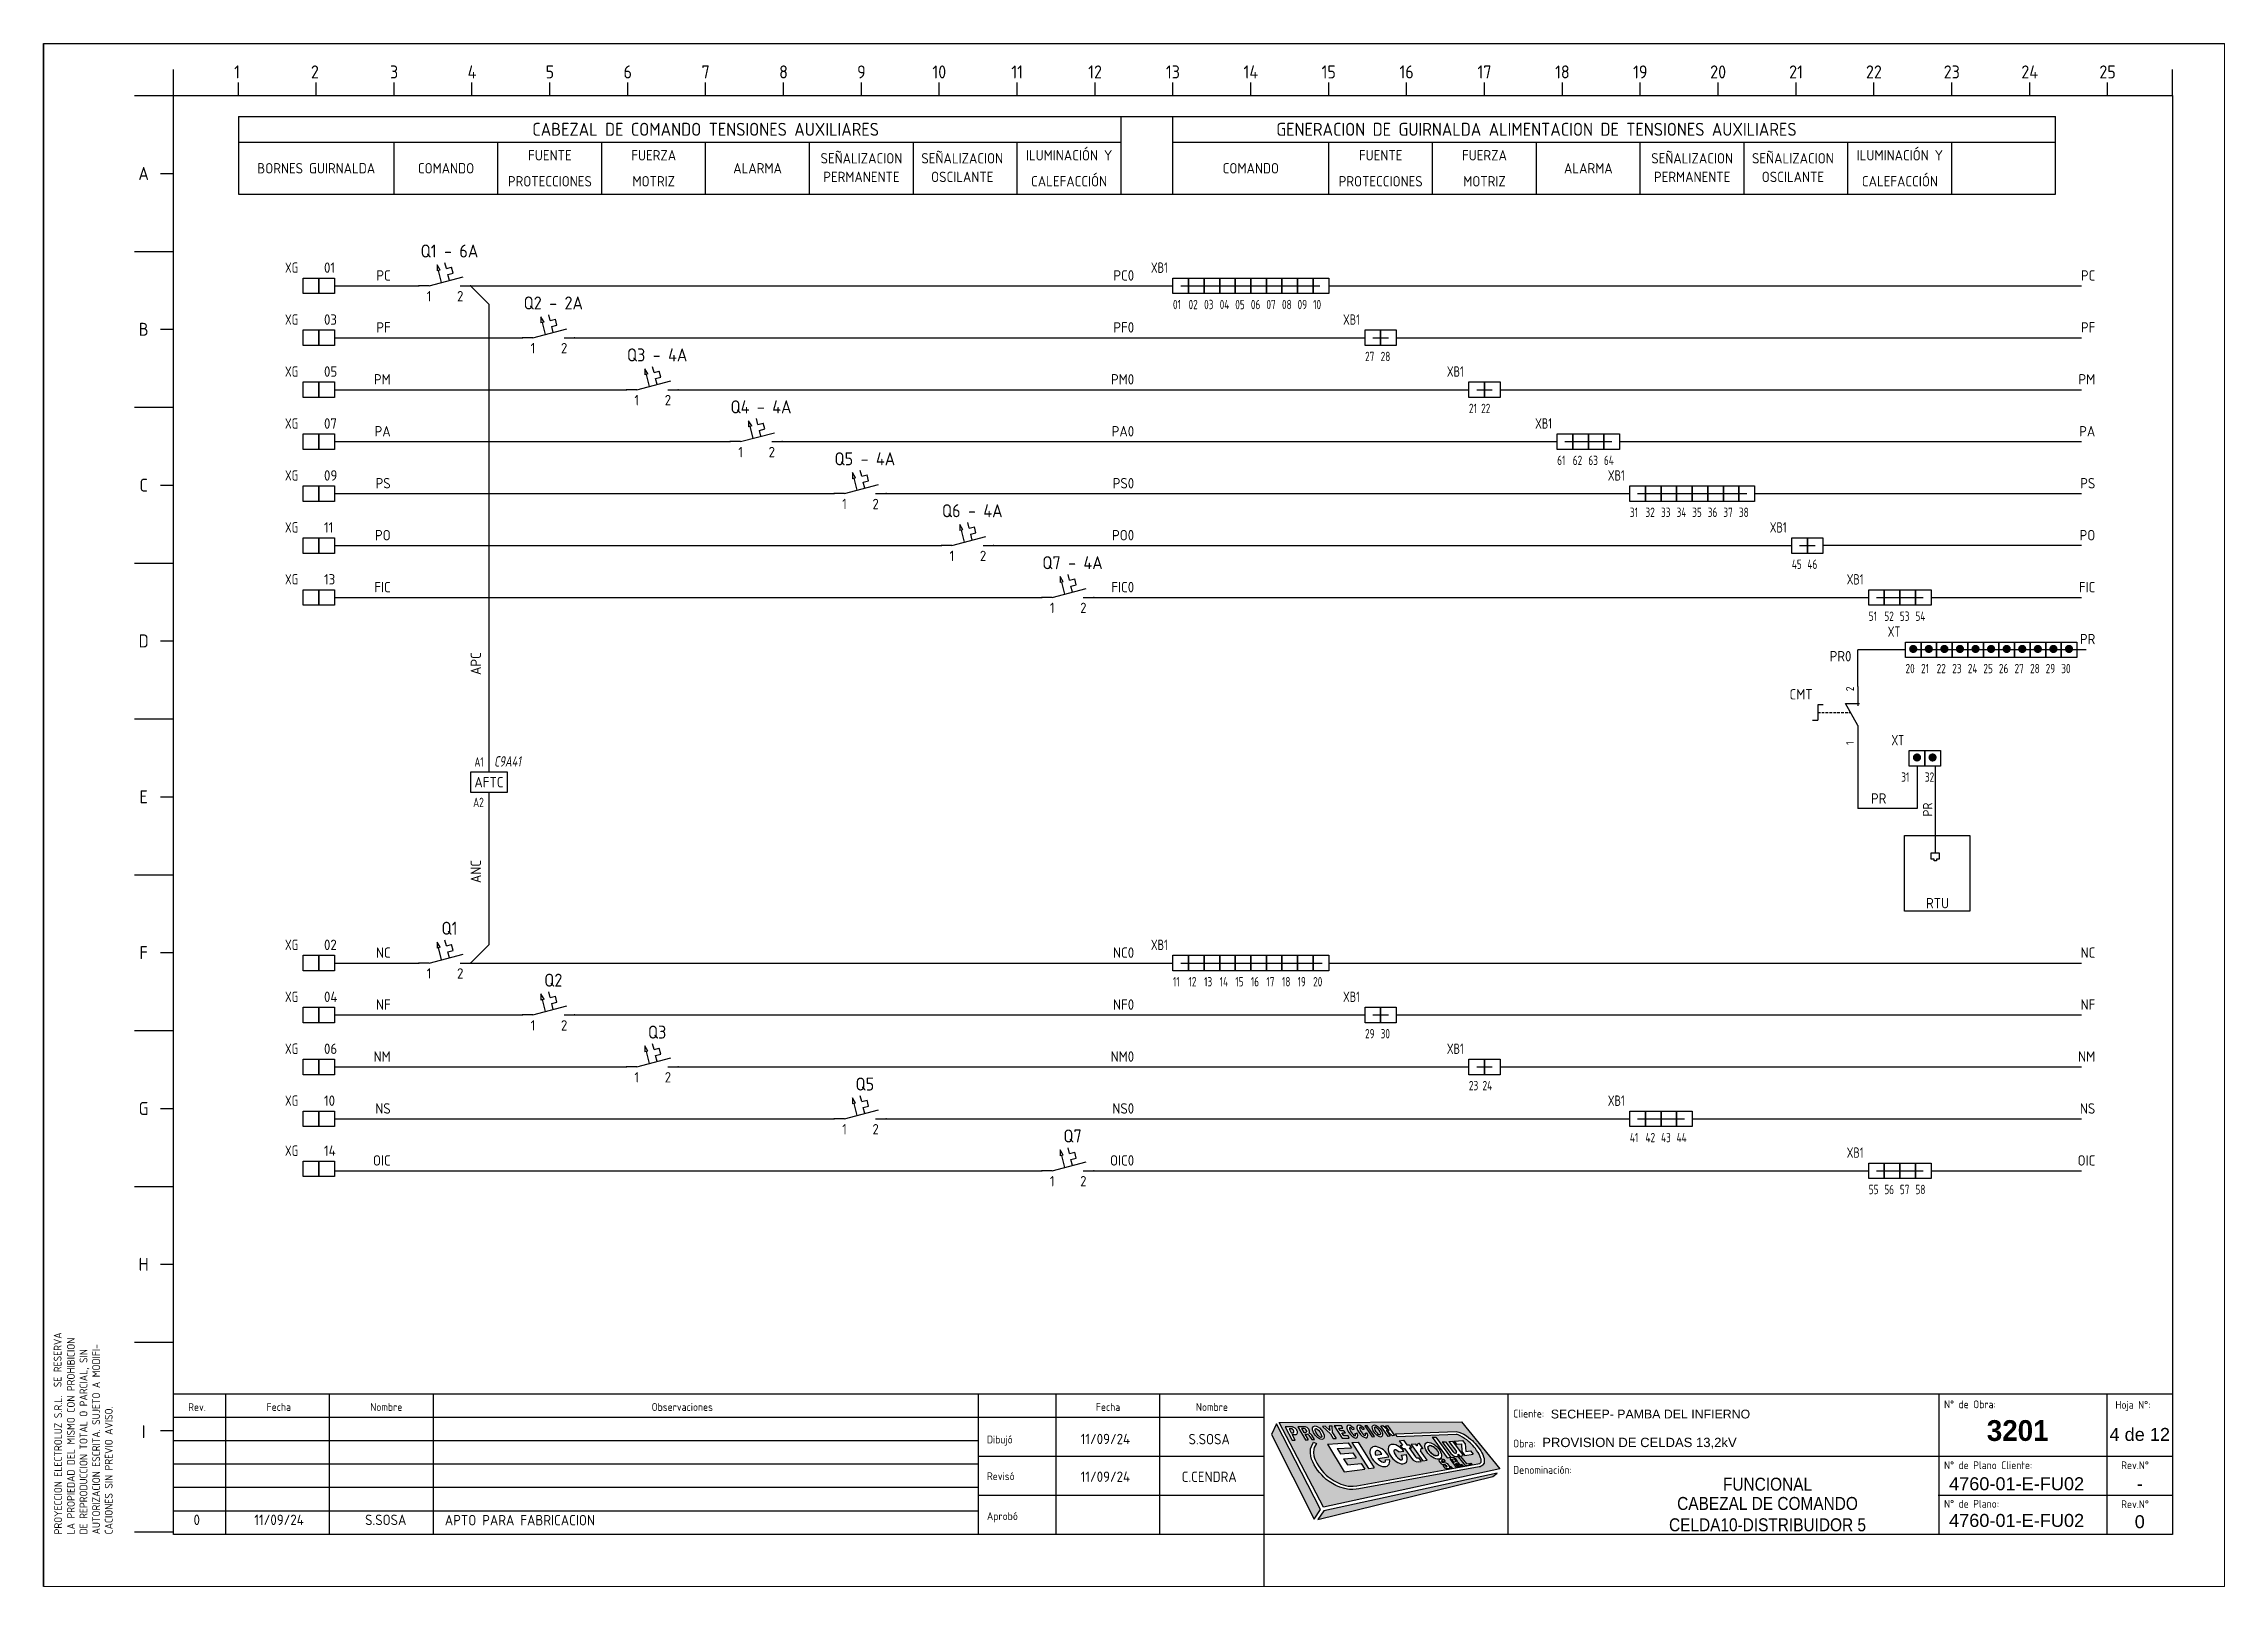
# Paper-space layout 'HOJA Nº 4' of a CAD drawing. Header units: millimetres. Extents: x -52 to 368, y -59 to 238.
# The model-space entities are those that its viewports show. They can reach past a viewport. Long polylines and large blocks are cut down to what shows.
import ezdxf
from ezdxf.enums import TextEntityAlignment as Align

# ---------------------------------------------------------------- set-up
doc = ezdxf.new("R2010")
doc.units = ezdxf.units.MM
doc.linetypes.add('DASHED', pattern=[0.75, 0.5, -0.25])
for name, color, linetype in [('CABLES', 3, 'Continuous'), ('COTAS', 3, 'Continuous'), ('SYMS', 7, 'Continuous'), ('TERMS', 7, 'Continuous'), ('TEXTO', 3, 'Continuous'), ('TEXTOS', 3, 'Continuous')]:
    doc.layers.add(name, color=color, linetype=linetype)
doc.styles.add('ROMANS', font='isocp3.shx')
doc.styles.get("Standard").update_dxf_attribs({"font": 'arial.ttf'})
doc.styles.add('style1', font='arial.ttf', dxfattribs={"height": 1})
doc.styles.add('style2', font='romab___.ttf', dxfattribs={"height": 1})
doc.styles.add('WD_IEC', font='ISOCP2.shx', dxfattribs={"width": 0.9, "height": 4})

psp = doc.layouts.new('HOJA Nº 4')

msp = doc.modelspace()

# ---------------------------------------------------------------- texts
at = {"style": 'ROMANS'}
msp.add_attdef('CMT', text='SLR', height=2, dxfattribs=at).set_placement((3872.2, -3321.83), align=Align.RIGHT)
at = {"layer": 'CABLES', "char_height": 2, "attachment_point": 9, "style": 'ROMANS'}
for s, insert in [('PC', (3598.34, -3241.19)), ('PC0', (3741.53, -3241.19)), ('PC', (3926.63, -3241.19)), ('PF', (3598.34, -3251.19)), ('PF0', (3741.53, -3251.19)), ('PF', (3926.63, -3251.19)), ('PM', (3598.34, -3261.19)), ('PM0', (3741.53, -3261.19)), ('PM', (3926.63, -3261.19)), ('PA', (3598.34, -3271.19)), ('PA0', (3741.53, -3271.19)), ('PA', (3926.63, -3271.19)), ('PS', (3598.34, -3281.19)), ('PS0', (3741.53, -3281.19)), ('PS', (3926.63, -3281.19)), ('PO', (3598.34, -3291.19)), ('PO0', (3741.53, -3291.19)), ('PO', (3926.63, -3291.19)), ('FIC', (3598.34, -3301.19)), ('FIC0', (3741.53, -3301.19)), ('FIC', (3926.63, -3301.19)), ('PR', (3926.63, -3311.19)), ('PR0', (3879.67, -3314.49)), ('PR', (3886.39, -3341.88)), ('NC', (3598.34, -3371.56)), ('NC0', (3741.53, -3371.56)), ('NC', (3926.63, -3371.56)), ('NF', (3598.34, -3381.56)), ('NF0', (3741.53, -3381.56)), ('NF', (3926.63, -3381.56)), ('NM', (3598.34, -3391.56)), ('NM0', (3741.53, -3391.56)), ('NM', (3926.63, -3391.56)), ('NS', (3598.34, -3401.56)), ('NS0', (3741.53, -3401.56)), ('NS', (3926.63, -3401.56)), ('OIC', (3598.34, -3411.56)), ('OIC0', (3741.53, -3411.56)), ('OIC', (3926.63, -3411.56))]:
    msp.add_mtext_dynamic_manual_height_columns(s, width=5.5849, gutter_width=10, heights=[0], dxfattribs=dict(at, insert=insert))
at = {"layer": 'CABLES', "rotation": 90, "style": 'ROMANS'}
for s, width, gutter_width, insert, char_height, attachment_point in [('APC', 5.5849, 10, (3615.74, -3312.73), 2, 9), ('PR', 6.7539, 9, (3895.24, -3344.35), 1.8, 7), ('ANC', 5.5849, 10, (3615.74, -3352.73), 2, 9)]:
    msp.add_mtext_dynamic_manual_height_columns(s, width=width, gutter_width=gutter_width, heights=[0], dxfattribs=dict(at, insert=insert, char_height=char_height, attachment_point=attachment_point))
at = {"layer": 'TEXTO', "style": 'ROMANS'}
for s, height, p in [('CABEZAL DE COMANDO TENSIONES AUXILIARES', 2.5, (3659, -3212.06)), ('GENERACION DE GUIRNALDA ALIMENTACION DE TENSIONES AUXILIARES', 2.5, (3819, -3212.06)), ('FUENTE', 2, (3629, -3217.06)), ('FUERZA', 2, (3649, -3217.06)), ('SEÑALIZACION', 2, (3689, -3217.64)), ('SEÑALIZACION', 2, (3708.42, -3217.64)), ('ILUMINACIÓN Y', 2, (3729, -3217.06)), ('FUENTE', 2, (3789, -3217.06)), ('FUERZA', 2, (3809, -3217.06)), ('SEÑALIZACION', 2, (3848.99, -3217.64)), ('SEÑALIZACION', 2, (3868.4, -3217.64)), ('ILUMINACIÓN Y', 2, (3889, -3217.06)), ('BORNES GUIRNALDA', 2, (3584, -3219.56)), ('COMANDO', 2, (3609, -3219.56)), ('PROTECCIONES', 2, (3629, -3222.06)), ('MOTRIZ', 2, (3649, -3222.06)), ('ALARMA', 2, (3669, -3219.56)), ('PERMANENTE', 2, (3689, -3221.22)), ('OSCILANTE', 2, (3708.42, -3221.22)), ('CALEFACCIÓN', 2, (3729, -3222.06)), ('COMANDO', 2, (3764, -3219.56)), ('PROTECCIONES', 2, (3789, -3222.06)), ('MOTRIZ', 2, (3809, -3222.06)), ('ALARMA', 2, (3829, -3219.56)), ('PERMANENTE', 2, (3848.99, -3221.22)), ('OSCILANTE', 2, (3868.4, -3221.22)), ('CALEFACCIÓN', 2, (3889, -3222.06)), ('RTU', 2, (3896.26, -3361.03))]:
    msp.add_text(s, height=height, dxfattribs=at).set_placement(p, align=Align.MIDDLE_CENTER)
at = {"layer": 'TEXTOS', "char_height": 2, "attachment_point": 5, "style": 'ROMANS'}
for s, width, insert in [('0', 10.7021, (3560.99, -3479.76)), ('\\A1;11/09/24', 10.5263, (3576.84, -3479.76)), ('S.SOSA', 10.5263, (3597.39, -3479.76)), ('APTO PARA FABRICACION', 40.0316, (3623.22, -3479.82))]:
    msp.add_mtext_dynamic_manual_height_columns(s, width=width, gutter_width=10, heights=[0], dxfattribs=dict(at, insert=insert))

# ---------------------------------------------------------------- blocks, each defined once
blk = doc.blocks.new('*U77')
blk.add_lwpolyline([(-1.5, 3), (1.5, 3), (1.5, 0), (-1.5, 0)], close=True)
at = {"style": 'ROMANS', "width": 0.8}
blk.add_attdef('XA', text='', height=2, dxfattribs=at).set_placement((-2.5, 4), align=Align.RIGHT)
at = {"layer": 'TEXTO', "style": 'ROMANS'}
blk.add_attdef('BORNE', (2.5, 4), '', height=2, dxfattribs=at)
blk = doc.blocks.new('*U56')
blk.add_lwpolyline([(-1.5, 3), (1.5, 3), (1.5, 0), (-1.5, 0)], close=True)
at = {"style": 'ROMANS', "width": 0.8}
blk.add_attdef('XA', text='', height=2, dxfattribs=at).set_placement((-2.5, 4), align=Align.RIGHT)
at = {"layer": 'TEXTO', "style": 'ROMANS'}
blk.add_attdef('BORNE', (2.5, 4), '', height=2, dxfattribs=at)
blk = doc.blocks.new('*U57')
blk.add_lwpolyline([(-1.5, 3), (1.5, 3), (1.5, 0), (-1.5, 0)], close=True)
at = {"style": 'ROMANS', "width": 0.8}
blk.add_attdef('XA', text='', height=2, dxfattribs=at).set_placement((-2.5, 4), align=Align.RIGHT)
at = {"layer": 'TEXTO', "style": 'ROMANS'}
blk.add_attdef('BORNE', (2.5, 4), '', height=2, dxfattribs=at)
blk = doc.blocks.new('*U58')
blk.add_lwpolyline([(-1.5, 3), (1.5, 3), (1.5, 0), (-1.5, 0)], close=True)
at = {"style": 'ROMANS', "width": 0.8}
blk.add_attdef('XA', text='', height=2, dxfattribs=at).set_placement((-2.5, 4), align=Align.RIGHT)
at = {"layer": 'TEXTO', "style": 'ROMANS'}
blk.add_attdef('BORNE', (2.5, 4), '', height=2, dxfattribs=at)
blk = doc.blocks.new('*U59')
blk.add_lwpolyline([(-1.5, 3), (1.5, 3), (1.5, 0), (-1.5, 0)], close=True)
at = {"style": 'ROMANS', "width": 0.8}
blk.add_attdef('XA', text='', height=2, dxfattribs=at).set_placement((-2.5, 4), align=Align.RIGHT)
at = {"layer": 'TEXTO', "style": 'ROMANS'}
blk.add_attdef('BORNE', (2.5, 4), '', height=2, dxfattribs=at)
blk = doc.blocks.new('*U60')
blk.add_lwpolyline([(-1.5, 3), (1.5, 3), (1.5, 0), (-1.5, 0)], close=True)
at = {"style": 'ROMANS', "width": 0.8}
blk.add_attdef('XA', text='', height=2, dxfattribs=at).set_placement((-2.5, 4), align=Align.RIGHT)
at = {"layer": 'TEXTO', "style": 'ROMANS'}
blk.add_attdef('BORNE', (2.5, 4), '', height=2, dxfattribs=at)
blk = doc.blocks.new('*U61')
blk.add_lwpolyline([(-1.5, 3), (1.5, 3), (1.5, 0), (-1.5, 0)], close=True)
at = {"style": 'ROMANS', "width": 0.8}
blk.add_attdef('XA', text='', height=2, dxfattribs=at).set_placement((-2.5, 4), align=Align.RIGHT)
at = {"layer": 'TEXTO', "style": 'ROMANS'}
blk.add_attdef('BORNE', (2.5, 4), '', height=2, dxfattribs=at)
blk = doc.blocks.new('*U62')
blk.add_lwpolyline([(-1.5, 3), (1.5, 3), (1.5, 0), (-1.5, 0)], close=True)
at = {"style": 'ROMANS', "width": 0.8}
blk.add_attdef('XA', text='', height=2, dxfattribs=at).set_placement((-2.5, 4), align=Align.RIGHT)
at = {"layer": 'TEXTO', "style": 'ROMANS'}
blk.add_attdef('BORNE', (2.5, 4), '', height=2, dxfattribs=at)
blk = doc.blocks.new('*U63')
blk.add_lwpolyline([(-1.5, 3), (1.5, 3), (1.5, 0), (-1.5, 0)], close=True)
at = {"style": 'ROMANS', "width": 0.8}
blk.add_attdef('XA', text='', height=2, dxfattribs=at).set_placement((-2.5, 4), align=Align.RIGHT)
at = {"layer": 'TEXTO', "style": 'ROMANS'}
blk.add_attdef('BORNE', (2.5, 4), '', height=2, dxfattribs=at)
blk = doc.blocks.new('*U64')
blk.add_lwpolyline([(-1.5, 3), (1.5, 3), (1.5, 0), (-1.5, 0)], close=True)
at = {"style": 'ROMANS', "width": 0.8}
blk.add_attdef('XA', text='', height=2, dxfattribs=at).set_placement((-2.5, 4), align=Align.RIGHT)
at = {"layer": 'TEXTO', "style": 'ROMANS'}
blk.add_attdef('BORNE', (2.5, 4), '', height=2, dxfattribs=at)
blk = doc.blocks.new('*U65')
blk.add_lwpolyline([(-1.5, 3), (1.5, 3), (1.5, 0), (-1.5, 0)], close=True)
at = {"style": 'ROMANS', "width": 0.8}
blk.add_attdef('XA', text='', height=2, dxfattribs=at).set_placement((-2.5, 4), align=Align.RIGHT)
at = {"layer": 'TEXTO', "style": 'ROMANS'}
blk.add_attdef('BORNE', (2.5, 4), '', height=2, dxfattribs=at)
blk = doc.blocks.new('*U66')
blk.add_lwpolyline([(-1.5, 3), (1.5, 3), (1.5, 0), (-1.5, 0)], close=True)
at = {"style": 'ROMANS', "width": 0.8}
blk.add_attdef('XA', text='', height=2, dxfattribs=at).set_placement((-2.5, 4), align=Align.RIGHT)
at = {"layer": 'TEXTO', "style": 'ROMANS'}
blk.add_attdef('BORNE', (2.5, 4), '', height=2, dxfattribs=at)
blk = doc.blocks.new('*U67')
blk.add_lwpolyline([(-1.5, 3), (1.5, 3), (1.5, 0), (-1.5, 0)], close=True)
at = {"style": 'ROMANS', "width": 0.8}
blk.add_attdef('XA', text='', height=2, dxfattribs=at).set_placement((-2.5, 4), align=Align.RIGHT)
at = {"layer": 'TEXTO', "style": 'ROMANS'}
blk.add_attdef('BORNE', (2.5, 4), '', height=2, dxfattribs=at)
blk = doc.blocks.new('*U68')
blk.add_lwpolyline([(-1.5, 3), (1.5, 3), (1.5, 0), (-1.5, 0)], close=True)
at = {"style": 'ROMANS', "width": 0.8}
blk.add_attdef('XA', text='', height=2, dxfattribs=at).set_placement((-2.5, 4), align=Align.RIGHT)
at = {"layer": 'TEXTO', "style": 'ROMANS'}
blk.add_attdef('BORNE', (2.5, 4), '', height=2, dxfattribs=at)
blk = doc.blocks.new('*U69')
blk.add_lwpolyline([(-1.5, 3), (1.5, 3), (1.5, 0), (-1.5, 0)], close=True)
at = {"style": 'ROMANS', "width": 0.8}
blk.add_attdef('XA', text='', height=2, dxfattribs=at).set_placement((-2.5, 4), align=Align.RIGHT)
at = {"layer": 'TEXTO', "style": 'ROMANS'}
blk.add_attdef('BORNE', (2.5, 4), '', height=2, dxfattribs=at)
blk = doc.blocks.new('*U70')
blk.add_lwpolyline([(-1.5, 3), (1.5, 3), (1.5, 0), (-1.5, 0)], close=True)
at = {"style": 'ROMANS', "width": 0.8}
blk.add_attdef('XA', text='', height=2, dxfattribs=at).set_placement((-2.5, 4), align=Align.RIGHT)
at = {"layer": 'TEXTO', "style": 'ROMANS'}
blk.add_attdef('BORNE', (2.5, 4), '', height=2, dxfattribs=at)
blk = doc.blocks.new('*U71')
blk.add_lwpolyline([(-1.5, 3), (1.5, 3), (1.5, 0), (-1.5, 0)], close=True)
at = {"style": 'ROMANS', "width": 0.8}
blk.add_attdef('XA', text='', height=2, dxfattribs=at).set_placement((-2.5, 4), align=Align.RIGHT)
at = {"layer": 'TEXTO', "style": 'ROMANS'}
blk.add_attdef('BORNE', (2.5, 4), '', height=2, dxfattribs=at)
blk = doc.blocks.new('*U72')
blk.add_lwpolyline([(-1.5, 3), (1.5, 3), (1.5, 0), (-1.5, 0)], close=True)
at = {"style": 'ROMANS', "width": 0.8}
blk.add_attdef('XA', text='', height=2, dxfattribs=at).set_placement((-2.5, 4), align=Align.RIGHT)
at = {"layer": 'TEXTO', "style": 'ROMANS'}
blk.add_attdef('BORNE', (2.5, 4), '', height=2, dxfattribs=at)
blk = doc.blocks.new('*U73')
blk.add_lwpolyline([(-1.5, 3), (1.5, 3), (1.5, 0), (-1.5, 0)], close=True)
at = {"style": 'ROMANS', "width": 0.8}
blk.add_attdef('XA', text='', height=2, dxfattribs=at).set_placement((-2.5, 4), align=Align.RIGHT)
at = {"layer": 'TEXTO', "style": 'ROMANS'}
blk.add_attdef('BORNE', (2.5, 4), '', height=2, dxfattribs=at)
blk = doc.blocks.new('*U74')
blk.add_lwpolyline([(-1.5, 3), (1.5, 3), (1.5, 0), (-1.5, 0)], close=True)
at = {"style": 'ROMANS', "width": 0.8}
blk.add_attdef('XA', text='', height=2, dxfattribs=at).set_placement((-2.5, 4), align=Align.RIGHT)
at = {"layer": 'TEXTO', "style": 'ROMANS'}
blk.add_attdef('BORNE', (2.5, 4), '', height=2, dxfattribs=at)
blk = doc.blocks.new('*U75')
blk.add_lwpolyline([(-1.5, 3), (1.5, 3), (1.5, 0), (-1.5, 0)], close=True)
at = {"style": 'ROMANS', "width": 0.8}
blk.add_attdef('XA', text='', height=2, dxfattribs=at).set_placement((-2.5, 4), align=Align.RIGHT)
at = {"layer": 'TEXTO', "style": 'ROMANS'}
blk.add_attdef('BORNE', (2.5, 4), '', height=2, dxfattribs=at)
blk = doc.blocks.new('*U76')
blk.add_lwpolyline([(-1.5, 3), (1.5, 3), (1.5, 0), (-1.5, 0)], close=True)
at = {"style": 'ROMANS', "width": 0.8}
blk.add_attdef('XA', text='', height=2, dxfattribs=at).set_placement((-2.5, 4), align=Align.RIGHT)
at = {"layer": 'TEXTO', "style": 'ROMANS'}
blk.add_attdef('BORNE', (2.5, 4), '', height=2, dxfattribs=at)
blk = doc.blocks.new('*U51')
blk.add_lwpolyline([(-3.5, 0), (-3.5, 4), (3.5, 4), (3.5, 0)], close=True)
at = {"style": 'ROMANS', "width": 0.8}
blk.add_attdef('A1', text='', height=1.8, dxfattribs=at).set_placement((-1, 5), align=Align.RIGHT)
at = {"style": 'ROMANS'}
blk.add_attdef('NOMBRE', text='', height=2, dxfattribs=at).set_placement((0, 2), align=Align.MIDDLE_CENTER)
at = {"style": 'ROMANS', "width": 0.8}
blk.add_attdef('A2', text='', height=1.8, dxfattribs=at).set_placement((-1, -1), align=Align.TOP_RIGHT)
at = {"layer": 'TEXTO', "style": 'ROMANS', "oblique": 10, "width": 0.8}
blk.add_attdef('MODELO', (1, 5), '', height=2, dxfattribs=at)
blk = doc.blocks.new('BORNERA AMPEROMETRICA')
blk.add_lwpolyline([(-1.5, 3), (1.5, 3), (1.5, 0), (-1.5, 0)], close=True)
at = {"style": 'ROMANS', "width": 0.8}
blk.add_attdef('XA', text='', height=2, dxfattribs=at).set_placement((-2.5, 4), align=Align.RIGHT)
at = {"layer": 'TEXTO', "style": 'ROMANS'}
blk.add_attdef('BORNE', (2.5, 4), '', height=2, dxfattribs=at)
blk = doc.blocks.new('LTMAH')
at = {"color": 4, "linetype": 'Continuous'}
for p, q in [((5.33, 3.33), (5.05, 4.43)), ((2, 0), (0, 0)), ((2, 0), (8.53, 1.73)), ((3.53, 4.04), (3.54, 2.87)), ((4.13, 3.03), (3.53, 4.04)), ((4.13, 3.03), (3.54, 2.87)), ((4.42, 0.65), (3.84, 2.95)), ((5.33, 3.33), (6.34, 3.59)), ((5.62, 2.18), (6.63, 2.44)), ((5.91, 1.03), (5.62, 2.18)), ((8, 0), (10, 0))]:
    blk.add_line(p, q, dxfattribs=at)
at = {"color": 4}
blk.add_line((6.63, 2.44), (6.34, 3.59), dxfattribs=at)
at = {"color": 4, "linetype": 'Continuous'}
for p in [(0, 0), (10, 0)]:
    blk.add_point(p, dxfattribs=at)
blk.add_solid([(3.54, 2.87), (4.13, 3.03), (3.53, 4.04), (3.54, 2.87)], dxfattribs=at)
at = {"color": 4, "linetype": 'Continuous', "style": 'ROMANS', "flags": 1}
blk.add_attdef('ESPACIO', text='', height=1.8, dxfattribs=at).set_placement((5.88, 8.18), align=Align.CENTER)
at = {"color": 4, "linetype": 'Continuous', "style": 'ROMANS'}
blk.add_attdef('NOMBRE', text='', height=1.8, dxfattribs=at).set_placement((5.92, 5.45), align=Align.CENTER)
at = {"color": 30, "linetype": 'Continuous', "style": 'ROMANS'}
for tag, p in [('X1', (2, -1)), ('X2', (8, -1))]:
    blk.add_attdef(tag, text='', height=1.3, dxfattribs=at).set_placement(p, align=Align.TOP_CENTER)
blk = doc.blocks.new('LOGO_CARTEL')
h = blk.add_hatch(color=256)
h.paths.add_polyline_path([(185.45, 255.61), (178.1, 264.69), (142.97, 264.57), (151.52, 248.23)])
h.paths.add_polyline_path([(153.24, 252.79), (152.6, 253.2), (152.04, 253.59), (151.59, 254), (151.16, 254.44), (150.71, 254.89), (150.36, 255.38), (150, 255.89), (149.7, 256.4), (149.42, 256.99), (149.2, 257.49), (149.06, 258.04), (148.97, 258.73), (149.01, 259.5), (149.17, 259.93), (149.57, 260.73), (150.14, 260.51), (149.72, 259.7), (149.61, 259.38), (149.57, 258.75), (149.65, 258.15), (149.77, 257.68), (149.96, 257.23), (150.22, 256.69), (150.51, 256.22), (150.85, 255.73), (151.17, 255.28), (151.59, 254.86), (152.01, 254.43), (152.41, 254.06), (152.94, 253.7), (153.55, 253.3), (154.16, 252.96), (154.86, 252.68), (155.76, 252.4), (156.22, 252.29), (156.72, 252.29), (157.23, 252.29), (157.9, 252.35), (181.25, 256.56), (181.54, 256.63, 0.142238), (181.69, 256.72), (181.75, 256.78), (181.85, 256.93), (181.87, 257.15), (181.85, 257.48), (181.76, 257.75), (181.62, 258.12), (181.46, 258.44), (181.28, 258.77), (180.99, 259.18), (180.75, 259.51), (180.5, 259.82), (180.25, 260.11), (179.99, 260.39), (179.75, 260.61), (179.41, 260.91), (179.09, 261.18), (178.67, 261.47), (178.25, 261.74), (177.83, 261.95), (177.41, 262.15, 0.119777), (177.04, 262.22), (165.67, 261.78), (165.38, 262.34), (177.06, 262.79, -0.106118), (177.56, 262.71), (178.08, 262.5), (178.54, 262.27), (179.01, 261.97), (179.45, 261.65), (179.8, 261.36), (180.16, 261.06), (180.41, 260.81), (180.69, 260.51), (180.96, 260.2), (181.23, 259.88), (181.48, 259.53), (181.79, 259.09), (181.99, 258.72), (182.17, 258.36), (182.32, 257.95), (182.45, 257.61), (182.47, 257.15), (182.44, 256.72), (182.21, 256.4), (182.16, 256.34, -0.158957), (181.5, 255.99), (158.33, 251.77), (157.76, 251.7), (157.15, 251.65), (156.53, 251.65), (156.14, 251.69), (155.6, 251.82), (154.66, 252.11), (153.9, 252.42)], flags=16)
h.paths.add_polyline_path([(155.5, 255.05), (152.28, 260.4), (156.26, 260.66), (156.88, 259.68), (154.12, 259.51), (154.74, 258.54), (157.14, 258.69), (157.76, 257.71), (155.36, 257.56), (156.11, 256.37), (158.75, 256.64), (159.47, 255.59)], flags=16)
h.paths.add_polyline_path([(160.16, 255.69), (156.98, 260.71), (158.15, 260.78), (161.28, 255.84)], flags=16)
edge = h.paths.add_edge_path(flags=16)
edge.add_ellipse((162.35, 257.98), major_axis=(-1.64, 1.65), ratio=0.605135, start_angle=237.0675, end_angle=582.4213, ccw=False)
edge.add_line((164.08, 257.92), (161.98, 257.63))
edge.add_ellipse((162.5, 257.93), major_axis=(-0.835, 0.984), ratio=0.458058, start_angle=84.9809, end_angle=214.0434)
edge.add_line((163.44, 257.33), (164.24, 257.43))
edge = h.paths.add_edge_path(flags=16)
edge.add_ellipse((150.51, 262.59), major_axis=(-0.96, 1.21), ratio=0.506682, start_angle=0, end_angle=360)
h.paths.add_polyline_path([(152.82, 262.37), (151.28, 263.79), (151.84, 263.81), (152.71, 263.01), (152.6, 263.83), (153.16, 263.85), (153.26, 262.57), (153.91, 261.46), (153.36, 261.45)], flags=16)
edge = h.paths.add_edge_path(flags=16)
edge.add_line((149.79, 261.28), (149.25, 261.25))
edge.add_line((149.25, 261.25), (148.66, 262.12))
edge.add_arc((148.33, 261.89), 0.401, 34.397, 90)
edge.add_line((148.33, 262.29), (147.89, 262.29))
edge.add_line((147.89, 262.29), (148.52, 261.21))
edge.add_line((148.52, 261.21), (148, 261.18))
edge.add_line((148, 261.18), (146.55, 263.69))
edge.add_line((146.55, 263.69), (148, 263.71))
edge.add_ellipse((148.13, 262.98), major_axis=(-0.502, 0.634), ratio=0.71837, start_angle=323.3523, end_angle=323.3684)
edge.add_ellipse((148.13, 262.98), major_axis=(-0.502, 0.634), ratio=0.71837, start_angle=199.3138, end_angle=323.3523, ccw=False)
edge.add_arc((148.34, 261.53), 1.06, 33.6731, 67.0847, ccw=False)
edge.add_line((149.22, 262.12), (149.79, 261.28))
h.paths.add_polyline_path([(155.12, 261.5), (153.56, 263.87), (154.96, 263.92), (155.24, 263.48), (154.4, 263.45), (154.75, 262.93), (155.44, 262.95), (155.7, 262.56), (155.01, 262.54), (155.39, 261.96), (156.22, 261.99), (156.44, 261.52)], flags=16)
edge = h.paths.add_edge_path(flags=0)
edge.add_ellipse((150.52, 262.53), major_axis=(-0.594, 0.856), ratio=0.330901, start_angle=0, end_angle=360)
edge = h.paths.add_edge_path(flags=0)
edge.add_ellipse((162.11, 258.41), major_axis=(-0.541, 0.637), ratio=0.636404, start_angle=243.4125, end_angle=432.3454, ccw=False)
edge.add_line((162.72, 258.43), (161.56, 258.27))
edge = h.paths.add_edge_path(flags=16)
edge.add_ellipse((157.04, 262.78), major_axis=(-0.93, 1.17), ratio=0.425735, start_angle=282.572, end_angle=593.9609, ccw=False)
edge.add_arc((156.93, 263.1), 0.509, 16.5743, 39.0238, ccw=False)
edge.add_line((157.42, 263.24), (157.07, 263.19))
edge.add_ellipse((157.08, 262.76), major_axis=(-0.543, 0.779), ratio=0.27429, start_angle=292.4474, end_angle=595.3057)
edge.add_line((157.56, 262.44), (157.87, 262.48))
edge.add_arc((157.89, 262.37), 0.115, 14.4162, 97.6608, ccw=False)
h.paths.add_polyline_path([(146.03, 261.16), (145.44, 261.16), (144.1, 263.68), (145.5, 263.68), (145.55, 263.66), (145.66, 263.63), (145.78, 263.6), (145.9, 263.54), (146.01, 263.48), (146.13, 263.38), (146.25, 263.27), (146.33, 263.14), (146.38, 263.02), (146.45, 262.91), (146.49, 262.79), (146.49, 262.67), (146.49, 262.56), (146.45, 262.44), (146.36, 262.32), (146.25, 262.25), (146.12, 262.22), (145.47, 262.22)], flags=16)
edge = h.paths.add_edge_path(flags=16)
edge.add_ellipse((158.97, 262.81), major_axis=(-0.93, 1.17), ratio=0.425735, start_angle=282.572, end_angle=593.9609, ccw=False)
edge.add_arc((158.86, 263.13), 0.509, 16.5743, 39.0238, ccw=False)
edge.add_line((159.35, 263.28), (159, 263.23))
edge.add_ellipse((159.01, 262.8), major_axis=(-0.543, 0.779), ratio=0.27429, start_angle=292.4474, end_angle=595.3057)
edge.add_line((159.49, 262.48), (159.8, 262.52))
edge.add_arc((159.81, 262.4), 0.115, 14.4162, 97.6608, ccw=False)
h.paths.add_polyline_path([(148.04, 262.64), (147.69, 262.64), (147.25, 263.39), (147.77, 263.39, -0.267537), (148.12, 263.19), (148.24, 262.98, -0.577864)], flags=0)
h.paths.add_polyline_path([(160.86, 261.81), (159.45, 263.92), (159.91, 263.93), (161.32, 261.82)], flags=16)
h.paths.add_polyline_path([(145.7, 262.59), (145.65, 262.58), (145.28, 262.58), (144.88, 263.32), (145.38, 263.32), (145.46, 263.31), (145.52, 263.28), (145.56, 263.22), (145.62, 263.16), (145.66, 263.1), (145.7, 263.04), (145.73, 262.98), (145.77, 262.92), (145.79, 262.86), (145.8, 262.8), (145.8, 262.75), (145.8, 262.69), (145.76, 262.63)], flags=0)
edge = h.paths.add_edge_path(flags=16)
edge.add_ellipse((165.77, 258.46), major_axis=(-1.6, 1.64), ratio=0.559918, start_angle=258.3206, end_angle=598.3068, ccw=False)
edge.add_line((166.99, 259.01), (165.99, 258.88))
edge.add_ellipse((165.89, 258.32), major_axis=(-0.759, 0.923), ratio=0.373274, start_angle=287.7931, end_angle=608.3)
edge.add_line((166.49, 258.25), (167.39, 258.37))
edge = h.paths.add_edge_path(flags=16)
edge.add_ellipse((161.89, 262.91), major_axis=(-0.86, 1.08), ratio=0.489465, start_angle=0, end_angle=360)
edge = h.paths.add_edge_path(flags=0)
edge.add_ellipse((161.9, 262.93), major_axis=(-0.54, 0.779), ratio=0.302309, start_angle=0, end_angle=360)
h.paths.add_polyline_path([(163.97, 261.87), (162.55, 263.93), (162.91, 263.99), (164.17, 262.91), (163.46, 263.93), (163.81, 263.99), (165.16, 262.03), (164.79, 261.99), (163.56, 263.06), (164.34, 261.93)], flags=16)
h.paths.add_polyline_path([(166.28, 260.11), (166.69, 260.15), (166.05, 261.02), (166.92, 261.13), (167.57, 260.23), (168, 260.27), (168.43, 259.68), (168, 259.64), (169.24, 257.93, 0.24674), (169.66, 257.73), (169.81, 257.73), (170.29, 257.06), (169.83, 257, -0.300023), (168.56, 257.57), (167.12, 259.56), (166.71, 259.52)], flags=16)
edge = h.paths.add_edge_path(flags=16)
edge.add_line((168.39, 260.33), (169.25, 260.37))
edge.add_line((169.25, 260.37), (169.47, 260.07))
edge.add_arc((169.5, 260.09), 0.03, 215.486, 361.1088)
edge.add_arc((169.97, 260.09), 0.441, 104.8395, 181.1088, ccw=False)
edge.add_arc((169.88, 260.42), 0.1, 35.486, 104.8395, ccw=False)
edge.add_line((169.96, 260.48), (170.64, 259.54))
edge.add_arc((170.61, 259.52), 0.03, -113.2047, 35.486, ccw=False)
edge.add_ellipse((170.5, 259.16), major_axis=(-0.242, 0.291), ratio=0.873543, start_angle=300.2982, end_angle=425.9015)
edge.add_line((170.17, 259.09), (171.46, 257.28))
edge.add_line((171.46, 257.28), (170.63, 257.19))
edge.add_line((170.63, 257.19), (168.39, 260.33))
edge = h.paths.add_edge_path(flags=16)
edge.add_ellipse((172.62, 259.1), major_axis=(-1.43, 1.46), ratio=0.516133, start_angle=0, end_angle=360)
h.paths.add_polyline_path([(171.68, 259.27), (171.76, 259.4), (171.6, 259.47), (171.69, 259.58), (171.56, 259.68), (171.67, 259.77), (171.59, 259.92), (171.73, 259.95), (171.76, 260.12), (171.89, 260.06), (172.01, 260.18), (172.09, 260.06), (172.23, 260.15), (172.28, 260.01), (172.44, 260.07), (172.45, 259.94), (172.61, 259.98), (172.62, 259.84), (172.78, 259.87), (172.78, 259.73), (172.94, 259.74), (172.92, 259.6), (173.09, 259.61), (173.06, 259.47), (173.23, 259.46), (173.19, 259.32), (173.36, 259.31), (173.31, 259.17), (173.48, 259.14), (173.42, 259.01), (173.58, 258.96), (173.5, 258.83), (173.66, 258.76), (173.57, 258.65), (173.7, 258.55), (173.59, 258.46), (173.67, 258.31), (173.53, 258.27), (173.5, 258.11), (173.37, 258.17), (173.25, 258.05), (173.18, 258.17), (173.03, 258.08), (172.99, 258.22), (172.83, 258.15), (172.81, 258.29), (172.65, 258.25), (172.65, 258.4), (172.48, 258.36), (172.49, 258.51), (172.32, 258.49), (172.34, 258.63), (172.17, 258.62), (172.2, 258.77), (172.03, 258.77), (172.07, 258.91), (171.9, 258.93), (171.95, 259.06), (171.78, 259.09), (171.85, 259.22)], flags=0)
h.paths.add_polyline_path([(173.8, 257.15), (173.83, 257.39), (174.08, 257.52), (174.22, 257.54), (174.38, 257.51), (174.52, 257.49), (174.64, 257.41), (174.94, 257.06), (174.62, 256.96), (174.52, 257.09), (174.42, 257.15), (174.34, 257.19), (174.28, 257.17), (174.25, 257.15), (174.25, 257.08), (174.38, 256.93), (174.59, 256.86), (174.75, 256.82), (175.08, 256.76), (175.21, 256.71), (175.3, 256.64), (175.79, 256.07), (175.77, 255.8), (175.68, 255.64), (175.46, 255.6), (175.2, 255.64), (174.92, 255.74), (174.52, 256.25), (174.86, 256.37), (175.15, 256.02), (175.18, 256.01), (175.27, 256.02), (175.28, 256.06), (175.27, 256.13), (175.23, 256.18), (175.13, 256.27), (175.01, 256.37), (174.92, 256.39), (174.75, 256.41), (174.58, 256.42), (174.44, 256.44), (174.31, 256.51)], flags=16)
h.paths.add_polyline_path([(172.44, 261.7), (173.1, 261.74), (175.97, 257.84), (175.34, 257.75)], flags=16)
h.paths.add_polyline_path([(175.82, 256), (176.1, 256.04), (176.35, 255.76), (176.07, 255.71)], flags=16)
h.paths.add_polyline_path([(174.35, 260.81), (175.02, 260.85), (176.44, 258.91), (176.66, 258.7), (176.89, 258.64), (177.04, 258.67), (177.08, 258.79), (177.09, 258.95), (175.66, 260.89), (176.33, 260.93), (178.37, 258.16), (177.73, 258.07), (177.45, 258.45), (177.45, 258.19), (177.37, 258.02), (177.04, 257.98), (176.65, 258.07), (176.33, 258.29), (176, 258.56)], flags=16)
h.paths.add_polyline_path([(175.86, 257.46), (175.87, 257.65), (175.97, 257.76), (176.36, 257.81), (176.67, 257.74), (176.9, 257.63), (177.21, 257.23, -0.277461), (177.23, 257.02), (177.18, 256.92), (177.38, 256.89, -0.202512), (177.52, 256.81), (178.08, 256.06), (177.7, 255.99), (177.25, 256.6, 0.26962), (177.06, 256.68), (176.89, 256.65), (177.42, 255.94), (177.05, 255.88)], flags=16)
h.paths.add_polyline_path([(176.13, 257.49), (176.53, 257.55, -0.26962), (176.72, 257.47), (176.89, 257.24, -0.575274), (176.75, 256.93), (176.57, 256.9)], flags=0)
h.paths.add_polyline_path([(177.52, 257.95), (177.9, 258), (179.04, 256.57), (179.49, 256.63), (179.74, 256.34), (178.92, 256.2)], flags=16)
h.paths.add_polyline_path([(177.94, 256.38), (178.22, 256.42), (178.47, 256.14), (178.2, 256.09)], flags=16)
h.paths.add_polyline_path([(176.67, 260.96), (178.34, 261.06), (178.8, 260.51), (178.9, 258.96), (179.83, 259.09), (180.32, 258.42), (178.69, 258.2), (178.16, 258.94), (178.07, 260.43), (177.11, 260.36)], flags=16)
h.paths.add_polyline_path([(179.59, 256.66), (179.87, 256.7), (180.12, 256.42), (179.85, 256.37)], flags=16)
h = blk.add_hatch(color=256)
h.paths.add_polyline_path([(142.47, 264.28), (141.49, 262.24), (149.7, 245.92), (150.94, 247.81)])
h.paths.add_polyline_path([(184.11, 254.12), (184.93, 254.82), (151.56, 247.54), (150.39, 245.86)])
at = {"color": 7}
for p, q in [((147.89, 262.29), (148.52, 261.21)), ((147.89, 262.29), (148.33, 262.29)), ((147.99, 261.18), (148.52, 261.21)), ((148.66, 262.12), (149.25, 261.25)), ((149.25, 261.25), (149.79, 261.28)), ((152.28, 260.4), (156.26, 260.66)), ((152.28, 260.4), (155.5, 255.05)), ((153.26, 262.58), (153.91, 261.46)), ((153.35, 261.45), (153.91, 261.46)), ((156.26, 260.66), (156.88, 259.68)), ((156.98, 260.71), (158.15, 260.78)), ((156.98, 260.71), (160.16, 255.69)), ((157.07, 263.19), (157.42, 263.24)), ((158.15, 260.78), (161.28, 255.84)), ((159.49, 262.48), (159.8, 262.52)), ((166.05, 261.02), (166.92, 261.13)), ((166.05, 261.02), (166.69, 260.15)), ((166.92, 261.13), (167.57, 260.23)), ((172.44, 261.7), (173.1, 261.74)), ((172.44, 261.7), (175.34, 257.75)), ((173.1, 261.74), (175.97, 257.84)), ((174.35, 260.81), (175.02, 260.85)), ((174.35, 260.81), (176, 258.56)), ((175.02, 260.85), (176.44, 258.91)), ((175.66, 260.89), (176.33, 260.93)), ((175.66, 260.89), (177.09, 258.95)), ((176.33, 260.93), (178.37, 258.16)), ((176.67, 260.96), (178.34, 261.06)), ((176.67, 260.96), (177.11, 260.36)), ((177.11, 260.36), (178.07, 260.43)), ((178.07, 260.43), (178.16, 258.94)), ((178.8, 260.51), (178.34, 261.06)), ((178.8, 260.51), (178.9, 258.96)), ((154.12, 259.51), (156.88, 259.68)), ((154.12, 259.51), (154.74, 258.54)), ((154.74, 258.54), (157.14, 258.69)), ((155.36, 257.56), (157.76, 257.71)), ((155.36, 257.56), (156.11, 256.37)), ((156.11, 256.37), (158.75, 256.64)), ((157.14, 258.69), (157.76, 257.71)), ((158.75, 256.64), (159.47, 255.59)), ((161.56, 258.27), (162.72, 258.43)), ((161.98, 257.63), (164.08, 257.92)), ((163.44, 257.33), (164.24, 257.43)), ((165.99, 258.88), (166.99, 259.01)), ((166.28, 260.11), (166.69, 260.15)), ((166.28, 260.11), (166.71, 259.52)), ((166.49, 258.25), (167.39, 258.37)), ((166.71, 259.52), (167.12, 259.56)), ((167.12, 259.56), (168.64, 257.45)), ((167.57, 260.23), (168, 260.27)), ((168, 260.27), (168.43, 259.68)), ((168, 259.64), (168.43, 259.68)), ((168, 259.64), (169.24, 257.93)), ((169.66, 257.73), (169.81, 257.73)), ((169.76, 256.99), (170.29, 257.06)), ((169.81, 257.73), (170.29, 257.06)), ((175.34, 257.75), (175.97, 257.84)), ((176, 258.56), (176.33, 258.29)), ((176.33, 258.29), (176.65, 258.07)), ((176.44, 258.91), (176.66, 258.7)), ((176.65, 258.07), (177.04, 257.98)), ((176.66, 258.7), (176.89, 258.64)), ((176.89, 258.64), (177.04, 258.67)), ((177.04, 258.67), (177.08, 258.79)), ((177.04, 257.98), (177.37, 258.02)), ((177.08, 258.79), (177.09, 258.95)), ((177.37, 258.02), (177.45, 258.19)), ((177.45, 258.19), (177.45, 258.45)), ((177.45, 258.45), (177.73, 258.07)), ((177.73, 258.07), (178.37, 258.16)), ((178.16, 258.94), (178.69, 258.2)), ((178.69, 258.2), (180.32, 258.42)), ((178.9, 258.96), (179.83, 259.09)), ((179.83, 259.09), (180.32, 258.42)), ((155.5, 255.05), (159.47, 255.59)), ((160.16, 255.69), (161.28, 255.84))]:
    blk.add_line(p, q, dxfattribs=at)
for points in [[(142.97, 264.57), (178.1, 264.69), (185.45, 255.61), (151.52, 248.23)], [(150.94, 247.81), (142.47, 264.28), (141.49, 262.24), (149.7, 245.92)], [(146.36, 262.32), (146.45, 262.44), (146.49, 262.56), (146.49, 262.67), (146.49, 262.79), (146.45, 262.91), (146.38, 263.02), (146.33, 263.14), (146.25, 263.27), (146.13, 263.38), (146.01, 263.48), (145.9, 263.54), (145.78, 263.6), (145.66, 263.63), (145.55, 263.66), (145.5, 263.68), (144.1, 263.68), (145.44, 261.16), (146.03, 261.16), (145.47, 262.22), (146.12, 262.22), (146.25, 262.25)], [(145.7, 262.59), (145.76, 262.63), (145.8, 262.69), (145.8, 262.75), (145.8, 262.8), (145.79, 262.86), (145.77, 262.92), (145.73, 262.98), (145.7, 263.04), (145.66, 263.1), (145.62, 263.16), (145.56, 263.22), (145.52, 263.28), (145.46, 263.31), (145.4, 263.32), (145.36, 263.32), (144.88, 263.32), (145.28, 262.58), (145.65, 262.58)], [(155.44, 262.95), (154.75, 262.93), (154.4, 263.45), (155.24, 263.48), (154.96, 263.92), (153.56, 263.87), (155.12, 261.5), (156.44, 261.52), (156.22, 261.99), (155.39, 261.96), (155.01, 262.54), (155.7, 262.56)], [(161.32, 261.82), (159.91, 263.93), (159.45, 263.92), (160.86, 261.81)], [(179.74, 256.34), (178.92, 256.2), (177.52, 257.95), (177.9, 258), (179.04, 256.57), (179.49, 256.63)], [(178.2, 256.09), (178.47, 256.14), (178.22, 256.42), (177.94, 256.38)], [(179.87, 256.7), (180.12, 256.42), (179.85, 256.37), (179.59, 256.66)], [(184.11, 254.12), (184.93, 254.82), (151.56, 247.54), (150.39, 245.86)], [(175.82, 256), (176.07, 255.71), (176.35, 255.76), (176.1, 256.04)]]:
    blk.add_lwpolyline(points, close=True, dxfattribs=at)
for points in [[(148, 263.71), (146.55, 263.69), (148, 261.18)], [(153.26, 262.57), (153.16, 263.85), (152.6, 263.83), (152.71, 263.01), (151.84, 263.81), (151.28, 263.79), (152.82, 262.37), (153.35, 261.47)], [(157.56, 262.44), (157.87, 262.48)], [(162.55, 263.93), (162.91, 263.99), (164.17, 262.91), (163.46, 263.93), (163.81, 263.99), (165.16, 262.03), (164.79, 261.99), (163.56, 263.06), (164.34, 261.93), (163.97, 261.87), (162.55, 263.93)], [(171.69, 259.58), (171.56, 259.68), (171.67, 259.77)], [(171.67, 259.77), (171.59, 259.92), (171.73, 259.95)], [(171.76, 259.4), (171.6, 259.47), (171.7, 259.58)], [(171.85, 259.22), (171.68, 259.27), (171.76, 259.4)], [(171.73, 259.95), (171.76, 260.12), (171.89, 260.06)], [(171.95, 259.06), (171.78, 259.09), (171.85, 259.22)], [(171.89, 260.06), (172.01, 260.18), (172.09, 260.06)], [(172.07, 258.91), (171.9, 258.93), (171.95, 259.06)], [(172.2, 258.77), (172.03, 258.77), (172.07, 258.91)], [(172.09, 260.06), (172.23, 260.15), (172.28, 260.01)], [(172.34, 258.63), (172.17, 258.62), (172.2, 258.77)], [(172.28, 260.01), (172.44, 260.07), (172.45, 259.94)], [(172.49, 258.51), (172.32, 258.49), (172.34, 258.63)], [(172.45, 259.94), (172.61, 259.98), (172.62, 259.84)], [(172.65, 258.4), (172.48, 258.36), (172.49, 258.51)], [(172.62, 259.84), (172.78, 259.87), (172.78, 259.73)], [(172.81, 258.29), (172.65, 258.25), (172.65, 258.4)], [(172.78, 259.73), (172.94, 259.74), (172.92, 259.6)], [(172.99, 258.22), (172.83, 258.15), (172.81, 258.29)], [(172.92, 259.6), (173.09, 259.61), (173.06, 259.47)], [(173.18, 258.17), (173.03, 258.08), (172.99, 258.22)], [(173.06, 259.47), (173.23, 259.46), (173.19, 259.32)], [(173.37, 258.17), (173.25, 258.05), (173.18, 258.17)], [(173.19, 259.32), (173.36, 259.31), (173.31, 259.17)], [(173.31, 259.17), (173.48, 259.14), (173.42, 259.01)], [(173.53, 258.27), (173.5, 258.11), (173.37, 258.17)], [(173.42, 259.01), (173.58, 258.96), (173.5, 258.83)], [(173.5, 258.83), (173.66, 258.76), (173.57, 258.65)], [(173.59, 258.46), (173.67, 258.31), (173.53, 258.27)], [(173.57, 258.65), (173.7, 258.55), (173.59, 258.46)]]:
    blk.add_lwpolyline(points, dxfattribs=at)
for points in [[(148.12, 263.19, 0.267537), (147.77, 263.39), (147.25, 263.39), (147.69, 262.64), (148.04, 262.64, 0.577864), (148.24, 262.98, -0.577864), (148.04, 262.64, 0.577864), (148.24, 262.98)], [(181.25, 256.56), (181.54, 256.63, 0.142238), (181.69, 256.72), (181.75, 256.78), (181.85, 256.93), (181.87, 257.15), (181.85, 257.48), (181.76, 257.75), (181.62, 258.12), (181.46, 258.44), (181.28, 258.77), (180.99, 259.18), (180.75, 259.51), (180.5, 259.82), (180.25, 260.11), (179.99, 260.39), (179.75, 260.61), (179.41, 260.91), (179.09, 261.18), (178.67, 261.47), (178.25, 261.74), (177.83, 261.95), (177.41, 262.15, 0.120209), (177.04, 262.22), (165.67, 261.78), (165.38, 262.34), (177.06, 262.79, -0.106118), (177.56, 262.71), (178.08, 262.5), (178.54, 262.27), (179.01, 261.97), (179.45, 261.65), (179.8, 261.36), (180.16, 261.06), (180.41, 260.81), (180.69, 260.51), (180.96, 260.2), (181.23, 259.88), (181.48, 259.53), (181.79, 259.09), (181.99, 258.72), (182.17, 258.36), (182.32, 257.95), (182.45, 257.61), (182.47, 257.15), (182.44, 256.72), (182.21, 256.4), (182.16, 256.34, -0.158957), (181.5, 255.99), (158.33, 251.77), (157.76, 251.7), (157.15, 251.65), (156.53, 251.65), (156.14, 251.69), (155.6, 251.82), (154.66, 252.11), (153.9, 252.42), (153.24, 252.79), (152.6, 253.2), (152.04, 253.59), (151.59, 254), (151.16, 254.44), (150.71, 254.89), (150.36, 255.38), (150, 255.89), (149.7, 256.4), (149.42, 256.99), (149.2, 257.49), (149.06, 258.04), (148.97, 258.73), (149.01, 259.5), (149.17, 259.93), (149.57, 260.73), (150.14, 260.51), (149.72, 259.7), (149.61, 259.38), (149.57, 258.75), (149.65, 258.15), (149.77, 257.68), (149.96, 257.23), (150.22, 256.69), (150.51, 256.22), (150.85, 255.73), (151.17, 255.28), (151.59, 254.86), (152.01, 254.43), (152.41, 254.06), (152.94, 253.7), (153.55, 253.3), (154.16, 252.96), (154.86, 252.68), (155.76, 252.4), (156.22, 252.29), (156.72, 252.29, 0.000442), (156.72, 252.29), (157.23, 252.29), (157.9, 252.35)], [(175.13, 256.27), (175.01, 256.37), (174.92, 256.39), (174.75, 256.41), (174.58, 256.42), (174.44, 256.44), (174.31, 256.51), (173.8, 257.15), (173.83, 257.39), (174.08, 257.52), (174.22, 257.54), (174.38, 257.51, 0.000407), (174.38, 257.51), (174.52, 257.49), (174.64, 257.41), (174.94, 257.06), (174.62, 256.96), (174.52, 257.09), (174.42, 257.15), (174.34, 257.19), (174.28, 257.17), (174.25, 257.15), (174.25, 257.08), (174.38, 256.93), (174.59, 256.86), (174.75, 256.82), (175.08, 256.76), (175.21, 256.71), (175.3, 256.64), (175.79, 256.07), (175.77, 255.8), (175.68, 255.64), (175.46, 255.6), (175.2, 255.64), (174.92, 255.74), (174.52, 256.25), (174.86, 256.37), (175.15, 256.02), (175.18, 256.01), (175.27, 256.02), (175.28, 256.06), (175.27, 256.13), (175.23, 256.18)], [(177.38, 256.89), (177.18, 256.92), (177.23, 257.02, 0.277461), (177.21, 257.23), (176.9, 257.63), (176.67, 257.74), (176.36, 257.81), (175.97, 257.76), (175.87, 257.65), (175.86, 257.46), (177.05, 255.88), (177.42, 255.94), (176.89, 256.65), (177.06, 256.68, -0.26962), (177.25, 256.6), (177.7, 255.99), (178.08, 256.06), (177.52, 256.81, 0.202512)], [(176.13, 257.49), (176.53, 257.55, -0.26962), (176.72, 257.47), (176.89, 257.24, -0.575274), (176.75, 256.93), (176.57, 256.9)]]:
    blk.add_lwpolyline(points, format="xyb", close=True, dxfattribs=at)
for points in [[(149.79, 261.27), (149.22, 262.12, 0.145776), (148.75, 262.51)], [(159, 263.23), (159.35, 263.28, 0.098269), (159.26, 263.45)], [(170.6, 259.49, 0.75829), (170.64, 259.54), (169.96, 260.48, 0.3122), (169.85, 260.52, 0.345642), (169.53, 260.09, -0.737417), (169.47, 260.07), (169.25, 260.37), (168.39, 260.33), (170.63, 257.19), (171.46, 257.28), (170.17, 259.09)]]:
    blk.add_lwpolyline(points, format="xyb", dxfattribs=at)
for centre, radius, start, end in [((148.33, 261.89), 0.401, 34.397, 90), ((156.93, 263.1), 0.509, 16.5743, 39.0238), ((157.89, 262.37), 0.115, 21.1508, 97.6608), ((159.81, 262.4), 0.115, 21.1508, 97.6608), ((169.62, 258.25), 1.27, 212.0264, 281.3337), ((169.64, 258.22), 0.5, 215.9216, 271.3628)]:
    blk.add_arc(centre, radius, start, end, dxfattribs=at)
for centre, major_axis, ratio, start_param, end_param in [((148.13, 262.98), (-0.502, 0.634), 0.71837, 3.478682, 5.643844), ((157.04, 262.78), (-0.93, 1.17), 0.425735, 4.931811, 10.366574), ((157.08, 262.76), (-0.543, 0.779), 0.27429, 5.104169, 10.390045), ((158.97, 262.81), (-0.93, 1.17), 0.425735, 4.931811, 10.366574), ((159.01, 262.8), (-0.543, 0.779), 0.27429, 5.104169, 10.390045), ((165.77, 258.46), (-1.6, 1.64), 0.559918, 4.508545, 10.442424), ((162.35, 257.98), (-1.64, 1.65), 0.605135, 4.137609, 10.165169), ((162.11, 258.41), (-0.541, 0.637), 0.636404, 4.248349, 7.545851), ((162.5, 257.93), (-0.835, 0.984), 0.458058, 1.483197, 3.735763), ((165.89, 258.32), (-0.759, 0.923), 0.373274, 5.022938, 10.616838), ((170.5, 259.16), (-0.242, 0.291), 0.873543, 5.241192, 7.433383)]:
    blk.add_ellipse(centre, major_axis=major_axis, ratio=ratio, start_param=start_param, end_param=end_param, dxfattribs=at)
for centre, major_axis, ratio in [((150.51, 262.59), (-0.96, 1.21), 0.506682), ((150.52, 262.53), (-0.594, 0.856), 0.330901), ((161.89, 262.91), (-0.86, 1.08), 0.489465), ((161.9, 262.93), (-0.54, 0.779), 0.302309), ((172.62, 259.1), (-1.43, 1.46), 0.516133)]:
    blk.add_ellipse(centre, major_axis=major_axis, ratio=ratio, dxfattribs=at)
blk = doc.blocks.new('A3-Funcional')
at = {"color": 1, "linetype": 'Continuous'}
for p, q in [((25, 287), (410, 287)), ((25, 10), (25, 287)), ((410, 287), (410, 10)), ((410, 37), (25, 37)), ((282, 37), (282, 10)), ((365, 37), (365, 10)), ((410, 10), (25, 10))]:
    blk.add_line(p, q, dxfattribs=at)
at = {"color": 2, "linetype": 'Continuous'}
for p, q in [((35, 37), (35, 10)), ((55, 37), (55, 10)), ((75, 37), (75, 10)), ((195, 10), (195, 37)), ((215, 10), (215, 37)), ((180, 32.5), (25, 32.5)), ((235, 32.5), (180, 32.5)), ((180, 28), (25, 28)), ((180, 23.5), (25, 23.5)), ((235, 25), (180, 25)), ((180, 19), (25, 19)), ((235, 17.5), (180, 17.5)), ((180, 14.5), (25, 14.5))]:
    blk.add_line(p, q, dxfattribs=at)
at = {"color": 1}
for p, q in [((180, 37), (180, 10)), ((180, 37), (180, 10)), ((235, 37), (235, 10)), ((365, 37), (365, 10))]:
    blk.add_line(p, q, dxfattribs=at)
at = {"color": 7}
for p, q in [((397.38, 37), (397.38, 25)), ((365, 25), (282, 25)), ((409.88, 25), (364.88, 25)), ((397.38, 25), (397.38, 10)), ((409.88, 17.5), (364.88, 17.5))]:
    blk.add_line(p, q, dxfattribs=at)
blk.add_line((235, 10), (235, 0))
at = {"color": 11}
blk.add_lwpolyline([(0, 0), (0, 297), (420, 297), (420, 0)], close=True, dxfattribs=at)
at = {"layer": 'TEXTOS'}
blk.add_line((25, 287), (25, 292), dxfattribs=at)
at = {"layer": 'TEXTOS', "color": 3}
for p, q in [((410, 287), (410, 292)), ((17.5, 287), (25, 287)), ((37.5, 287), (37.5, 289.5)), ((52.5, 287), (52.5, 289.5)), ((67.5, 287), (67.5, 289.5)), ((82.5, 287), (82.5, 289.5)), ((97.5, 287), (97.5, 289.5)), ((112.5, 287), (112.5, 289.5)), ((127.5, 287), (127.5, 289.5)), ((142.5, 287), (142.5, 289.5)), ((157.5, 287), (157.5, 289.5)), ((172.5, 287), (172.5, 289.5)), ((187.5, 287), (187.5, 289.5)), ((202.5, 287), (202.5, 289.5)), ((217.5, 287), (217.5, 289.5)), ((232.5, 287), (232.5, 289.5)), ((247.5, 287), (247.5, 289.5)), ((262.5, 287), (262.5, 289.5)), ((277.5, 287), (277.5, 289.5)), ((292.5, 287), (292.5, 289.5)), ((307.5, 287), (307.5, 289.5)), ((322.5, 287), (322.5, 289.5)), ((337.5, 287), (337.5, 289.5)), ((352.5, 287), (352.5, 289.5)), ((367.5, 287), (367.5, 289.5)), ((382.5, 287), (382.5, 289.5)), ((397.5, 287), (397.5, 289.5)), ((22.5, 272), (25, 272)), ((17.5, 257), (25, 257)), ((22.5, 242), (25, 242)), ((17.5, 227), (25, 227)), ((22.5, 212), (25, 212)), ((17.5, 197), (25, 197)), ((22.5, 182), (25, 182)), ((17.5, 167), (25, 167)), ((22.5, 152), (25, 152)), ((17.5, 137), (25, 137)), ((22.5, 122), (25, 122)), ((17.5, 107), (25, 107)), ((22.5, 92), (25, 92)), ((17.5, 77), (25, 77)), ((22.5, 62), (25, 62)), ((17.5, 47), (25, 47)), ((22.5, 30), (25, 30)), ((17.5, 10.5), (25, 10.5))]:
    blk.add_line(p, q, dxfattribs=at)
at = {"layer": 'TEXTOS', "color": 1, "linetype": 'Continuous'}
blk.add_line((282, 37), (282, 10), dxfattribs=at)
blk.add_blockref('LOGO_CARTEL', (95, -233))
at = {"layer": 'TEXTOS', "color": 3, "style": 'ROMANS'}
for s, p in [('1', (37.25, 290.3)), ('2', (52.25, 290.3)), ('3', (67.5, 290.3)), ('4', (82.5, 290.3)), ('5', (97.5, 290.3)), ('6', (112.5, 290.3)), ('7', (127.5, 290.3)), ('8', (142.5, 290.3)), ('9', (157.5, 290.3)), ('10', (172.5, 290.3)), ('11', (187.5, 290.3)), ('12', (202.5, 290.3)), ('13', (217.5, 290.3)), ('14', (232.5, 290.3)), ('15', (247.5, 290.3)), ('16', (262.5, 290.3)), ('17', (277.5, 290.3)), ('18', (292.5, 290.3)), ('19', (307.5, 290.3)), ('20', (322.5, 290.3)), ('21', (337.5, 290.3)), ('22', (352.5, 290.3)), ('23', (367.5, 290.3)), ('24', (382.5, 290.3)), ('25', (397.5, 290.3))]:
    blk.add_text(s, height=2.5, dxfattribs=at).set_placement(p, align=Align.CENTER)
for s, p in [('A', (19.26, 272)), ('B', (19.26, 242)), ('C', (19.26, 212)), ('D', (19.26, 182)), ('E', (19.26, 152)), ('F', (19.26, 122)), ('G', (19.26, 92)), ('H', (19.26, 62)), ('I', (19.26, 29.78))]:
    blk.add_text(s, height=2.5, dxfattribs=at).set_placement(p, align=Align.MIDDLE)
at = {"layer": 'TEXTOS', "color": 3, "linetype": 'Continuous', "style": 'ROMANS'}
for s, p in [('SE RESERVA', (3.45, 38.34)), ('LA PROPIEDAD DEL MISMO CON PROHIBICION', (6, 10.01)), ('AUTORIZACION ESCRITA. SUJETO A MODIFI-', (10.86, 10.01)), ('DE REPRODUCCION TOTAL O PARCIAL, SIN', (8.43, 10.01)), ('PROYECCION ELECTROLUZ S.R.L.', (3.54, 10.01)), ('CACIONES SIN PREVIO AVISO.', (13.29, 10.01))]:
    blk.add_text(s, height=1.5, rotation=90, dxfattribs=at).set_placement(p)
at = {"layer": 'TEXTOS', "color": 4, "linetype": 'Continuous', "style": 'ROMANS'}
for s, p in [('Rev.', (27.84, 33.77)), ('Cliente:', (283.01, 32.5)), ('N° de Obra:', (366.01, 34.29)), ('Hoja N°:', (399.01, 34.19)), ('Dibujó', (181.68, 27.53)), ('Obra:', (283.01, 26.75)), ('Revisó', (181.68, 20.45)), ('Denominación:', (283.01, 21.66)), ('N° de Plano Cliente:', (366.01, 22.56)), ('Rev.N°', (400.12, 22.56)), ('Aprobó', (181.68, 12.77)), ('N° de Plano:', (366.01, 15.14)), ('Rev.N°', (400.12, 15.06))]:
    blk.add_text(s, height=1.5, dxfattribs=at).set_placement(p)
for s, p in [('Fecha', (45.3, 34.53)), ('Nombre', (66, 34.53)), ('Observaciones', (123, 34.53)), ('Fecha', (205, 34.53)), ('Nombre', (225.01, 34.53))]:
    blk.add_text(s, height=1.5, dxfattribs=at).set_placement(p, align=Align.MIDDLE)
at = {"layer": 'TEXTOS', "color": 7, "linetype": 'Continuous', "style": 'style2', "width": 0.8}
blk.add_attdef('CLIENTE', (295.02, 31.81), '', height=3.5, dxfattribs=at)
at = {"layer": 'TEXTOS', "color": 7, "style": 'style2'}
blk.add_attdef('NºOBRA', text='', height=4, dxfattribs=at).set_placement((380.19, 28), align=Align.CENTER)
at = {"layer": 'TEXTOS', "color": 7, "linetype": 'Continuous', "style": 'style1'}
for tag, p in [('0/0', (403.7, 28)), ('1088-01MP01', (379.98, 18.5)), ('REVCLIENTE', (403.7, 18.5)), ('1088-01MP01', (379.98, 11.43)), ('REV', (403.7, 11.19))]:
    blk.add_attdef(tag, text='', height=2.5, dxfattribs=at).set_placement(p, align=Align.CENTER)
at = {"layer": 'TEXTOS', "style": 'ROMANS'}
for tag, p in [('04/01/01', (204.48, 27.37)), ('NAMEDIB', (224.48, 27.33)), ('FECHREV', (204.48, 20.11)), ('NAMEREV', (224.48, 20.1)), ('FECHAPR', (204.48, 12.61)), ('NAMEAPR', (224.48, 12.6))]:
    blk.add_attdef(tag, text='', height=2, dxfattribs=at).set_placement(p, align=Align.CENTER)
at = {"layer": 'TEXTOS', "color": 7, "style": 'style1'}
blk.add_attdef('OBRA', (295.02, 26.8), '', height=2.5, dxfattribs=at)
at = {"layer": 'TEXTOS', "color": 7, "style": 'style1', "width": 0.85}
for tag, p in [('DESCRIPCION1', (332.01, 20.37)), ('DESCRIPCION2', (332.01, 16.29)), ('DESCRIPCION3', (332.01, 12.18))]:
    blk.add_attdef(tag, text='', height=2.5, dxfattribs=at).set_placement(p, align=Align.CENTER)
blk = doc.blocks.new('VSW21')
for p, q in [((0, 7.5), (0, 2.5)), ((0, -2.5), (-3.125, 3.125)), ((0, -2.5), (0, -7.5))]:
    blk.add_line(p, q)
at = {"style": 'WD_IEC'}
for tag, p in [('INST', (-5.25, 7.75)), ('LOC', (-5.25, 4.25)), ('TAG2', (-5.25, 0.75)), ('DESC1', (-5.25, -7.6)), ('XREF', (-5.25, -3.75)), ('DESC2', (-5.25, -11.1)), ('WDTAGALT', (-5, -18)), ('DESC3', (-5.25, -14.6))]:
    blk.add_attdef(tag, text='', height=2.5, dxfattribs=at).set_placement(p, align=Align.RIGHT)
blk.add_attdef('TERM01', text='', height=2, rotation=90, dxfattribs=at).set_placement((-1, 7.5), align=Align.RIGHT)
at = {"style": 'WD_IEC', "flags": 1}
for tag, p, height in [('X2TERM01', (0, 7.5), 0.32), ('X4LINK', (-2, 0), 0.32), ('X1LINK', (-0.5, 0), 0.32), ('CONTACT', (4, -3.5), 1), ('FAMILY', (4, -5), 1), ('COMMON', (5.25, -4.75), 1), ('X8TERM02', (0, -7.5), 0.32)]:
    blk.add_attdef(tag, p, '', height=height, dxfattribs=at)
at = {"style": 'WD_IEC'}
blk.add_attdef('TERM02', (-1, -7.5), '', height=2, rotation=90, dxfattribs=at)

# ---------------------------------------------------------------- hatches: boundary and pattern name
h = msp.add_hatch(color=5)
h.dxf.hatch_style = 1
h.set_gradient(color1=(0, 0, 255), one_color=1, tint=1)
edge = h.paths.add_edge_path()
edge.add_arc((3891.57, -3312.1), 0.793, 0, 360)
h = msp.add_hatch(color=5)
h.dxf.hatch_style = 1
h.set_gradient(color1=(0, 0, 255), one_color=1, tint=1)
edge = h.paths.add_edge_path()
edge.add_arc((3894.57, -3312.1), 0.793, 0, 360)
h = msp.add_hatch(color=5)
h.dxf.hatch_style = 1
h.set_gradient(color1=(0, 0, 255), one_color=1, tint=1)
edge = h.paths.add_edge_path()
edge.add_arc((3897.57, -3312.1), 0.793, 0, 360)
h = msp.add_hatch(color=5)
h.dxf.hatch_style = 1
h.set_gradient(color1=(0, 0, 255), one_color=1, tint=1)
edge = h.paths.add_edge_path()
edge.add_arc((3900.57, -3312.1), 0.793, 0, 360)
h = msp.add_hatch(color=5)
h.dxf.hatch_style = 1
h.set_gradient(color1=(0, 0, 255), one_color=1, tint=1)
edge = h.paths.add_edge_path()
edge.add_arc((3903.57, -3312.1), 0.793, 0, 360)
h = msp.add_hatch(color=5)
h.dxf.hatch_style = 1
h.set_gradient(color1=(0, 0, 255), one_color=1, tint=1)
edge = h.paths.add_edge_path()
edge.add_arc((3906.57, -3312.1), 0.793, 0, 360)
h = msp.add_hatch(color=5)
h.dxf.hatch_style = 1
h.set_gradient(color1=(0, 0, 255), one_color=1, tint=1)
edge = h.paths.add_edge_path()
edge.add_arc((3909.57, -3312.1), 0.793, 0, 360)
h = msp.add_hatch(color=5)
h.dxf.hatch_style = 1
h.set_gradient(color1=(0, 0, 255), one_color=1, tint=1)
edge = h.paths.add_edge_path()
edge.add_arc((3912.57, -3312.1), 0.793, 0, 360)
h = msp.add_hatch(color=5)
h.dxf.hatch_style = 1
h.set_gradient(color1=(0, 0, 255), one_color=1, tint=1)
edge = h.paths.add_edge_path()
edge.add_arc((3915.57, -3312.1), 0.793, 0, 360)
h = msp.add_hatch(color=5)
h.dxf.hatch_style = 1
h.set_gradient(color1=(0, 0, 255), one_color=1, tint=1)
edge = h.paths.add_edge_path()
edge.add_arc((3918.57, -3312.1), 0.793, 0, 360)
h = msp.add_hatch(color=5)
h.dxf.hatch_style = 1
h.set_gradient(color1=(0, 0, 255), one_color=1, tint=1)
edge = h.paths.add_edge_path()
edge.add_arc((3921.57, -3312.1), 0.793, 0, 360)
h = msp.add_hatch(color=5)
h.dxf.hatch_style = 1
h.set_gradient(color1=(0, 0, 255), one_color=1, tint=1)
edge = h.paths.add_edge_path()
edge.add_arc((3892.3, -3332.99), 0.793, 0, 360)
h = msp.add_hatch(color=5)
h.dxf.hatch_style = 1
h.set_gradient(color1=(0, 0, 255), one_color=1, tint=1)
edge = h.paths.add_edge_path()
edge.add_arc((3895.3, -3332.99), 0.793, 0, 360)

# ---------------------------------------------------------------- linework, layer by layer
for p, q in [((3587.5, -3242.19), (3603.74, -3242.19)), ((3613.74, -3242.19), (3749, -3242.19)), ((3613.74, -3242.19), (3617.27, -3245.72)), ((3750.5, -3242.19), (3777.26, -3242.19)), ((3779, -3242.19), (3924, -3242.19)), ((3617.27, -3245.72), (3617.27, -3335.74)), ((3587.5, -3252.19), (3623.74, -3252.19)), ((3633.74, -3252.19), (3786, -3252.19)), ((3787.5, -3252.19), (3790.5, -3252.19)), ((3792, -3252.19), (3924, -3252.19)), ((3587.5, -3262.19), (3643.74, -3262.19)), ((3653.74, -3262.19), (3806, -3262.19)), ((3807.5, -3262.19), (3810.5, -3262.19)), ((3812, -3262.19), (3924, -3262.19)), ((3587.5, -3272.19), (3663.74, -3272.19)), ((3673.74, -3272.19), (3823, -3272.19)), ((3824.5, -3272.19), (3833.5, -3272.19)), ((3835, -3272.19), (3924, -3272.19)), ((3587.5, -3282.19), (3683.74, -3282.19)), ((3693.74, -3282.19), (3837, -3282.19)), ((3838.5, -3282.19), (3859.5, -3282.19)), ((3861, -3282.19), (3924, -3282.19)), ((3587.5, -3292.19), (3704.43, -3292.19)), ((3714.43, -3292.19), (3868.19, -3292.19)), ((3869.69, -3292.19), (3872.69, -3292.19)), ((3924, -3292.19), (3874.19, -3292.19)), ((3587.5, -3302.19), (3723.74, -3302.19)), ((3733.74, -3302.19), (3883, -3302.19)), ((3884.5, -3302.19), (3893.5, -3302.19)), ((3895, -3302.19), (3924, -3302.19)), ((3890.08, -3312.27), (3880.89, -3312.27)), ((3880.89, -3319.31), (3880.89, -3312.27)), ((3891.71, -3312.19), (3924.9, -3312.19)), ((3872.2, -3325.83), (3873.2, -3325.83)), ((3874.2, -3322.83), (3873.2, -3322.83)), ((3873.2, -3322.83), (3873.2, -3325.83)), ((3878.55, -3322.59), (3881.24, -3322.59)), ((3880.89, -3330.56), (3880.89, -3342.84)), ((3892.31, -3334.66), (3892.31, -3342.84)), ((3617.27, -3339.74), (3617.27, -3369.06)), ((3892.31, -3342.84), (3880.89, -3342.84)), ((3587.5, -3372.56), (3603.74, -3372.56)), ((3613.74, -3372.59), (3617.27, -3369.06)), ((3613.74, -3372.56), (3749, -3372.56)), ((3750.5, -3372.56), (3777.71, -3372.56)), ((3779, -3372.56), (3924, -3372.56)), ((3587.5, -3382.56), (3623.74, -3382.56)), ((3633.74, -3382.56), (3786, -3382.56)), ((3787.5, -3382.56), (3790.5, -3382.56)), ((3792, -3382.56), (3924, -3382.56)), ((3587.5, -3392.56), (3643.74, -3392.56)), ((3653.74, -3392.56), (3806, -3392.56)), ((3807.5, -3392.56), (3810.5, -3392.56)), ((3812, -3392.56), (3924, -3392.56)), ((3587.5, -3402.56), (3683.74, -3402.56)), ((3693.74, -3402.56), (3837, -3402.56)), ((3838.5, -3402.56), (3847.5, -3402.56)), ((3849, -3402.56), (3924, -3402.56)), ((3587.5, -3412.56), (3723.74, -3412.56)), ((3733.74, -3412.56), (3883, -3412.56)), ((3884.5, -3412.56), (3893.5, -3412.56)), ((3895, -3412.56), (3924, -3412.56))]:
    msp.add_line(p, q)
at = {"color": 4, "linetype": 'DASHED'}
msp.add_line((3873.2, -3324.33), (3879.51, -3324.33), dxfattribs=at)
at = {"color": 1}
msp.add_line((3895.82, -3334.66), (3895.82, -3351.32), dxfattribs=at)
msp.add_lwpolyline([(3889.86, -3347.99), (3902.49, -3347.99), (3902.49, -3362.56), (3889.86, -3362.56)], close=True)
for points in [[(3895.59, -3352.54), (3895.05, -3352.54), (3895.05, -3351.32), (3896.59, -3351.32), (3896.59, -3352.54), (3896.05, -3352.54)], [(3896.05, -3352.54), (3896.05, -3352.9), (3895.59, -3352.9), (3895.59, -3352.54)]]:
    msp.add_lwpolyline(points)
at = {"layer": 'COTAS'}
for p, q in [((3739, -3224.56), (3739, -3209.56)), ((3749, -3224.56), (3749, -3209.56)), ((3919, -3224.56), (3919, -3209.56)), ((3599, -3224.56), (3599, -3214.56)), ((3619, -3224.56), (3619, -3214.56)), ((3639, -3224.56), (3639, -3214.56)), ((3659, -3224.56), (3659, -3214.56)), ((3679, -3224.56), (3679, -3214.56)), ((3699, -3224.56), (3699, -3214.56)), ((3719, -3224.56), (3719, -3214.56)), ((3779, -3224.56), (3779, -3214.56)), ((3799, -3224.56), (3799, -3214.56)), ((3819, -3224.56), (3819, -3214.56)), ((3839, -3224.56), (3839, -3214.56)), ((3859, -3224.56), (3859, -3214.56)), ((3879, -3224.56), (3879, -3214.56)), ((3899, -3224.56), (3899, -3214.56))]:
    msp.add_line(p, q, dxfattribs=at)
at = {"layer": 'TEXTO'}
for p, q in [((3569, -3209.56), (3569, -3224.56)), ((3569, -3209.56), (3919, -3209.56)), ((3569, -3214.56), (3739, -3214.56)), ((3749, -3214.56), (3919, -3214.56)), ((3569, -3224.56), (3919, -3224.56))]:
    msp.add_line(p, q, dxfattribs=at)

# ---------------------------------------------------------------- block references
ref = msp.add_blockref('A3-Funcional', (3111.5, -3492.56))
ref.add_attrib('04/01/01', '11/09/24', dxfattribs={"layer": 'TEXTOS', "height": 2, "style": 'ROMANS'}).set_placement((3315.98, -3465.19), align=Align.CENTER)
ref.add_attrib('FECHREV', '11/09/24', dxfattribs={"layer": 'TEXTOS', "height": 2, "style": 'ROMANS'}).set_placement((3315.98, -3472.45), align=Align.CENTER)
ref.add_attrib('DESCRIPCION2', 'CELDA10-DISTRIBUIDOR 5', dxfattribs={"layer": 'TEXTOS', "color": 7, "height": 2.5, "style": 'style1', "width": 0.85}).set_placement((3442.17, -3471.73), align=Align.CENTER)
ref.add_attrib('DESCRIPCION1', 'MULTIFILAR DE TENSION Y CORRIENTE', dxfattribs={"layer": 'TEXTOS', "color": 7, "height": 2.5, "style": 'style1', "width": 0.85}).set_placement((3442.18, -3476.72), align=Align.CENTER)
ref.add_attrib('NAMEREV', 'C.CENDRA', dxfattribs={"layer": 'TEXTOS', "height": 2, "style": 'ROMANS'}).set_placement((3335.98, -3472.46), align=Align.CENTER)
ref.add_attrib('NAMEDIB', 'S.SOSA', dxfattribs={"layer": 'TEXTOS', "height": 2, "style": 'ROMANS'}).set_placement((3335.98, -3465.22), align=Align.CENTER)
ref.add_attrib('CLIENTE', 'SECHEEP- PAMBA DEL INFIERNO', dxfattribs={"layer": 'TEXTOS', "color": 7, "linetype": 'Continuous', "height": 1.7}).set_placement((3401.77, -3460.75), align=Align.BOTTOM_LEFT)
ref.add_attrib('OBRA', 'PROVISION DE CELDAS 13,2kV', dxfattribs={"layer": 'TEXTOS', "color": 7, "height": 1.8}).set_placement((3400.12, -3466.29), align=Align.BOTTOM_LEFT)
ref.add_attrib('REV', '0', dxfattribs={"layer": 'TEXTOS', "color": 7, "linetype": 'Continuous', "height": 2.5, "style": 'style1'}).set_placement((3515.2, -3481.37), align=Align.CENTER)
ref.add_attrib('NºOBRA', '3201', dxfattribs={"layer": 'TEXTOS', "color": 7, "height": 4, "style": 'style2'}).set_placement((3491.69, -3464.56), align=Align.CENTER)
ref.add_attrib('1088-01MP01', '4760-01-E-FU02', dxfattribs={"layer": 'TEXTOS', "color": 7, "linetype": 'Continuous', "height": 2.5, "style": 'style1'}).set_placement((3491.48, -3481.12), align=Align.CENTER)
ref.add_attrib('1088-01MP01', '4760-01-E-FU02', dxfattribs={"layer": 'TEXTOS', "color": 7, "linetype": 'Continuous', "height": 2.5, "style": 'style1'}).set_placement((3491.48, -3474.06), align=Align.CENTER)
ref.add_attrib('0/0', '3 de 12', dxfattribs={"layer": 'TEXTOS', "color": 7, "linetype": 'Continuous', "height": 2.5, "style": 'style1'}).set_placement((3515.2, -3464.56), align=Align.CENTER)
ref.add_attrib('REVCLIENTE', '-', dxfattribs={"layer": 'TEXTOS', "color": 7, "linetype": 'Continuous', "height": 2.5, "style": 'style1'}).set_placement((3515.2, -3474.06), align=Align.CENTER)
ref = msp.add_blockref('A3-Funcional', (3531.5, -3492.56))
ref.add_attrib('04/01/01', '11/09/24', dxfattribs={"layer": 'TEXTOS', "height": 2, "style": 'ROMANS'}).set_placement((3735.98, -3465.19), align=Align.CENTER)
ref.add_attrib('FECHREV', '11/09/24', dxfattribs={"layer": 'TEXTOS', "height": 2, "style": 'ROMANS'}).set_placement((3735.98, -3472.45), align=Align.CENTER)
ref.add_attrib('DESCRIPCION2', 'CELDA10-DISTRIBUIDOR 5', dxfattribs={"layer": 'TEXTOS', "color": 7, "height": 2.5, "style": 'style1', "width": 0.85}).set_placement((3863.51, -3481.96), align=Align.CENTER)
ref.add_attrib('DESCRIPCION1', 'FUNCIONAL', dxfattribs={"layer": 'TEXTOS', "color": 7, "height": 2.5, "style": 'style1', "width": 0.85}).set_placement((3863.51, -3474.14), align=Align.CENTER)
ref.add_attrib('DESCRIPCION3', 'CABEZAL DE COMANDO', dxfattribs={"layer": 'TEXTOS', "color": 7, "height": 2.5, "style": 'style1', "width": 0.85}).set_placement((3863.51, -3477.85), align=Align.CENTER)
ref.add_attrib('NAMEREV', 'C.CENDRA', dxfattribs={"layer": 'TEXTOS', "height": 2, "style": 'ROMANS'}).set_placement((3755.98, -3472.46), align=Align.CENTER)
ref.add_attrib('NAMEDIB', 'S.SOSA', dxfattribs={"layer": 'TEXTOS', "height": 2, "style": 'ROMANS'}).set_placement((3755.98, -3465.22), align=Align.CENTER)
ref.add_attrib('CLIENTE', 'SECHEEP- PAMBA DEL INFIERNO', dxfattribs={"layer": 'TEXTOS', "color": 7, "linetype": 'Continuous', "height": 1.7}).set_placement((3821.77, -3460.75), align=Align.BOTTOM_LEFT)
ref.add_attrib('OBRA', 'PROVISION DE CELDAS 13,2kV', dxfattribs={"layer": 'TEXTOS', "color": 7, "height": 1.8}).set_placement((3820.12, -3466.29), align=Align.BOTTOM_LEFT)
ref.add_attrib('REV', '0', dxfattribs={"layer": 'TEXTOS', "color": 7, "linetype": 'Continuous', "height": 2.5, "style": 'style1'}).set_placement((3935.2, -3481.37), align=Align.CENTER)
ref.add_attrib('NºOBRA', '3201', dxfattribs={"layer": 'TEXTOS', "color": 7, "height": 4, "style": 'style2'}).set_placement((3911.69, -3464.56), align=Align.CENTER)
ref.add_attrib('1088-01MP01', '4760-01-E-FU02', dxfattribs={"layer": 'TEXTOS', "color": 7, "linetype": 'Continuous', "height": 2.5, "style": 'style1'}).set_placement((3911.48, -3481.12), align=Align.CENTER)
ref.add_attrib('1088-01MP01', '4760-01-E-FU02', dxfattribs={"layer": 'TEXTOS', "color": 7, "linetype": 'Continuous', "height": 2.5, "style": 'style1'}).set_placement((3911.48, -3474.06), align=Align.CENTER)
ref.add_attrib('0/0', '4 de 12', dxfattribs={"layer": 'TEXTOS', "color": 7, "linetype": 'Continuous', "height": 2.5, "style": 'style1'}).set_placement((3935.2, -3464.56), align=Align.CENTER)
ref.add_attrib('REVCLIENTE', '-', dxfattribs={"layer": 'TEXTOS', "color": 7, "linetype": 'Continuous', "height": 2.5, "style": 'style1'}).set_placement((3935.2, -3474.06), align=Align.CENTER)
ref = msp.add_blockref('A3-Funcional', (3951.5, -3492.56))
ref.add_attrib('04/01/01', '11/09/24', dxfattribs={"layer": 'TEXTOS', "height": 2, "style": 'ROMANS'}).set_placement((4155.98, -3465.19), align=Align.CENTER)
ref.add_attrib('FECHREV', '11/09/24', dxfattribs={"layer": 'TEXTOS', "height": 2, "style": 'ROMANS'}).set_placement((4155.98, -3472.45), align=Align.CENTER)
ref.add_attrib('DESCRIPCION2', 'CELDA10-DISTRIBUIDOR 5', dxfattribs={"layer": 'TEXTOS', "color": 7, "height": 2.5, "style": 'style1', "width": 0.85}).set_placement((4281.53, -3481.15), align=Align.CENTER)
ref.add_attrib('DESCRIPCION1', 'FUNCIONAL', dxfattribs={"layer": 'TEXTOS', "color": 7, "height": 2.5, "style": 'style1', "width": 0.85}).set_placement((4281.44, -3472.7), align=Align.CENTER)
ref.add_attrib('DESCRIPCION3', 'COMANDO Y SEÑALIZACION DEL INTERRUPTOR', dxfattribs={"layer": 'TEXTOS', "color": 7, "height": 2.5, "style": 'style1', "width": 0.85}).set_placement((4279.9, -3476.81), align=Align.CENTER)
ref.add_attrib('NAMEREV', 'C.CENDRA', dxfattribs={"layer": 'TEXTOS', "height": 2, "style": 'ROMANS'}).set_placement((4175.98, -3472.46), align=Align.CENTER)
ref.add_attrib('NAMEDIB', 'S.SOSA', dxfattribs={"layer": 'TEXTOS', "height": 2, "style": 'ROMANS'}).set_placement((4175.98, -3465.22), align=Align.CENTER)
ref.add_attrib('CLIENTE', 'SECHEEP- PAMBA DEL INFIERNO', dxfattribs={"layer": 'TEXTOS', "color": 7, "linetype": 'Continuous', "height": 1.7}).set_placement((4241.77, -3460.75), align=Align.BOTTOM_LEFT)
ref.add_attrib('OBRA', 'PROVISION DE CELDAS 13,2kV', dxfattribs={"layer": 'TEXTOS', "color": 7, "height": 1.8}).set_placement((4240.12, -3466.29), align=Align.BOTTOM_LEFT)
ref.add_attrib('REV', '0', dxfattribs={"layer": 'TEXTOS', "color": 7, "linetype": 'Continuous', "height": 2.5, "style": 'style1'}).set_placement((4355.2, -3481.37), align=Align.CENTER)
ref.add_attrib('NºOBRA', '3201', dxfattribs={"layer": 'TEXTOS', "color": 7, "height": 4, "style": 'style2'}).set_placement((4331.69, -3464.56), align=Align.CENTER)
ref.add_attrib('1088-01MP01', '4760-01-E-FU02', dxfattribs={"layer": 'TEXTOS', "color": 7, "linetype": 'Continuous', "height": 2.5, "style": 'style1'}).set_placement((4331.48, -3481.12), align=Align.CENTER)
ref.add_attrib('1088-01MP01', '4760-01-E-FU02', dxfattribs={"layer": 'TEXTOS', "color": 7, "linetype": 'Continuous', "height": 2.5, "style": 'style1'}).set_placement((4331.48, -3474.06), align=Align.CENTER)
ref.add_attrib('0/0', '5 de 12', dxfattribs={"layer": 'TEXTOS', "color": 7, "linetype": 'Continuous', "height": 2.5, "style": 'style1'}).set_placement((4355.2, -3464.56), align=Align.CENTER)
ref.add_attrib('REVCLIENTE', '-', dxfattribs={"layer": 'TEXTOS', "color": 7, "linetype": 'Continuous', "height": 2.5, "style": 'style1'}).set_placement((4355.2, -3474.06), align=Align.CENTER)
for name, p, values in [('*U77', (3583, -3243.69), {'XA': 'XG', 'BORNE': '01'}), ('*U57', (3583, -3253.69), {'XA': 'XG', 'BORNE': '03'}), ('*U59', (3583, -3263.69), {'XA': 'XG', 'BORNE': '05'}), ('*U61', (3583, -3273.69), {'XA': 'XG', 'BORNE': '07'}), ('*U63', (3583, -3283.69), {'XA': 'XG', 'BORNE': '09'}), ('*U63', (3583, -3293.69), {'XA': 'XG', 'BORNE': '11'}), ('*U73', (3583, -3303.69), {'XA': 'XG', 'BORNE': '13'}), ('*U51', (3617.27, -3339.74), {'A1': 'A1', 'A2': 'A2', 'NOMBRE': 'AFTC', 'MODELO': 'C9A41'}), ('*U65', (3583, -3374.06), {'XA': 'XG', 'BORNE': '02'}), ('*U67', (3583, -3384.06), {'XA': 'XG', 'BORNE': '04'}), ('*U69', (3583, -3394.06), {'XA': 'XG', 'BORNE': '06'}), ('*U71', (3583, -3404.06), {'XA': 'XG', 'BORNE': '10'}), ('*U75', (3583, -3413.69), {'XA': 'XG', 'BORNE': '14'})]:
    msp.add_blockref(name, p).add_auto_attribs(values)
at = {"ltscale": 10}
ref = msp.add_blockref('LTMAH', (3603.74, -3242.19), dxfattribs=at)
ref.add_attrib('NOMBRE', 'Q1 - 6A', dxfattribs={"linetype": 'Continuous', "height": 2.5, "style": 'ROMANS'}).set_placement((3609.66, -3236.74), align=Align.CENTER)
ref.add_attrib('X1', '1', dxfattribs={"color": 7, "linetype": 'Continuous', "height": 2, "style": 'ROMANS'}).set_placement((3605.74, -3243.19), align=Align.TOP_CENTER)
ref.add_attrib('X2', '2', dxfattribs={"color": 7, "linetype": 'Continuous', "height": 2, "style": 'ROMANS'}).set_placement((3611.74, -3243.19), align=Align.TOP_CENTER)
ref = msp.add_blockref('BORNERA AMPEROMETRICA', (3750.5, -3243.69))
ref.add_attrib('XA', 'XB1', dxfattribs={"height": 2, "style": 'ROMANS', "width": 0.8}).set_placement((3748, -3239.69), align=Align.RIGHT)
ref.add_attrib('BORNE', '01', (3749, -3246.69), dxfattribs={"layer": 'TEXTO', "height": 1.8, "style": 'ROMANS', "width": 0.8})
for name, p in [('*U56', (3586, -3243.69)), ('*U58', (3586, -3253.69)), ('*U60', (3586, -3263.69)), ('BORNERA AMPEROMETRICA', (3810.5, -3263.69)), ('*U62', (3586, -3273.69)), ('*U64', (3586, -3283.69)), ('*U64', (3586, -3293.69)), ('*U74', (3586, -3303.69)), ('*U66', (3586, -3374.06)), ('*U68', (3586, -3384.06)), ('*U70', (3586, -3394.06)), ('BORNERA AMPEROMETRICA', (3810.5, -3394.06)), ('*U72', (3586, -3404.06)), ('*U76', (3586, -3413.69))]:
    msp.add_blockref(name, p)
ref = msp.add_blockref('BORNERA AMPEROMETRICA', (3753.5, -3243.69))
ref.add_attrib('BORNE', '02', (3752, -3246.69), dxfattribs={"layer": 'TEXTO', "height": 1.8, "style": 'ROMANS', "width": 0.8})
ref = msp.add_blockref('BORNERA AMPEROMETRICA', (3756.5, -3243.69))
ref.add_attrib('BORNE', '03', (3755, -3246.69), dxfattribs={"layer": 'TEXTO', "height": 1.8, "style": 'ROMANS', "width": 0.8})
ref = msp.add_blockref('BORNERA AMPEROMETRICA', (3759.5, -3243.69))
ref.add_attrib('BORNE', '04', (3758, -3246.69), dxfattribs={"layer": 'TEXTO', "height": 1.8, "style": 'ROMANS', "width": 0.8})
ref = msp.add_blockref('BORNERA AMPEROMETRICA', (3762.5, -3243.69))
ref.add_attrib('BORNE', '05', (3761, -3246.69), dxfattribs={"layer": 'TEXTO', "height": 1.8, "style": 'ROMANS', "width": 0.8})
ref = msp.add_blockref('BORNERA AMPEROMETRICA', (3765.5, -3243.69))
ref.add_attrib('BORNE', '06', (3764, -3246.69), dxfattribs={"layer": 'TEXTO', "height": 1.8, "style": 'ROMANS', "width": 0.8})
ref = msp.add_blockref('BORNERA AMPEROMETRICA', (3768.5, -3243.69))
ref.add_attrib('BORNE', '07', (3767, -3246.69), dxfattribs={"layer": 'TEXTO', "height": 1.8, "style": 'ROMANS', "width": 0.8})
ref = msp.add_blockref('BORNERA AMPEROMETRICA', (3771.5, -3243.69))
ref.add_attrib('BORNE', '08', (3770, -3246.69), dxfattribs={"layer": 'TEXTO', "height": 1.8, "style": 'ROMANS', "width": 0.8})
ref = msp.add_blockref('BORNERA AMPEROMETRICA', (3774.5, -3243.69))
ref.add_attrib('BORNE', '09', (3773, -3246.69), dxfattribs={"layer": 'TEXTO', "height": 1.8, "style": 'ROMANS', "width": 0.8})
ref = msp.add_blockref('BORNERA AMPEROMETRICA', (3777.5, -3243.69))
ref.add_attrib('BORNE', '10', (3776, -3246.69), dxfattribs={"layer": 'TEXTO', "height": 1.8, "style": 'ROMANS', "width": 0.8})
ref = msp.add_blockref('LTMAH', (3623.74, -3252.19), dxfattribs=at)
ref.add_attrib('NOMBRE', 'Q2 - 2A', dxfattribs={"linetype": 'Continuous', "height": 2.5, "style": 'ROMANS'}).set_placement((3629.66, -3246.74), align=Align.CENTER)
ref.add_attrib('X1', '1', dxfattribs={"color": 7, "linetype": 'Continuous', "height": 2, "style": 'ROMANS'}).set_placement((3625.74, -3253.19), align=Align.TOP_CENTER)
ref.add_attrib('X2', '2', dxfattribs={"color": 7, "linetype": 'Continuous', "height": 2, "style": 'ROMANS'}).set_placement((3631.74, -3253.19), align=Align.TOP_CENTER)
ref = msp.add_blockref('BORNERA AMPEROMETRICA', (3787.5, -3253.69))
ref.add_attrib('XA', 'XB1', dxfattribs={"height": 2, "style": 'ROMANS', "width": 0.8}).set_placement((3785, -3249.69), align=Align.RIGHT)
ref.add_attrib('BORNE', '27', (3786, -3256.69), dxfattribs={"layer": 'TEXTO', "height": 1.8, "style": 'ROMANS', "width": 0.8})
ref = msp.add_blockref('BORNERA AMPEROMETRICA', (3790.5, -3253.69))
ref.add_attrib('BORNE', '28', (3789, -3256.69), dxfattribs={"layer": 'TEXTO', "height": 1.8, "style": 'ROMANS', "width": 0.8})
ref = msp.add_blockref('LTMAH', (3643.74, -3262.19), dxfattribs=at)
ref.add_attrib('NOMBRE', 'Q3 - 4A', dxfattribs={"linetype": 'Continuous', "height": 2.5, "style": 'ROMANS'}).set_placement((3649.66, -3256.74), align=Align.CENTER)
ref.add_attrib('X1', '1', dxfattribs={"color": 7, "linetype": 'Continuous', "height": 2, "style": 'ROMANS'}).set_placement((3645.74, -3263.19), align=Align.TOP_CENTER)
ref.add_attrib('X2', '2', dxfattribs={"color": 7, "linetype": 'Continuous', "height": 2, "style": 'ROMANS'}).set_placement((3651.74, -3263.19), align=Align.TOP_CENTER)
ref = msp.add_blockref('BORNERA AMPEROMETRICA', (3807.5, -3263.69))
ref.add_attrib('XA', 'XB1', dxfattribs={"height": 2, "style": 'ROMANS', "width": 0.8}).set_placement((3805, -3259.69), align=Align.RIGHT)
ref.add_attrib('BORNE', '21 22', (3806, -3266.69), dxfattribs={"layer": 'TEXTO', "height": 1.8, "style": 'ROMANS', "width": 0.8})
ref = msp.add_blockref('LTMAH', (3663.74, -3272.19), dxfattribs=at)
ref.add_attrib('NOMBRE', 'Q4 - 4A', dxfattribs={"linetype": 'Continuous', "height": 2.5, "style": 'ROMANS'}).set_placement((3669.66, -3266.74), align=Align.CENTER)
ref.add_attrib('X1', '1', dxfattribs={"color": 7, "linetype": 'Continuous', "height": 2, "style": 'ROMANS'}).set_placement((3665.74, -3273.19), align=Align.TOP_CENTER)
ref.add_attrib('X2', '2', dxfattribs={"color": 7, "linetype": 'Continuous', "height": 2, "style": 'ROMANS'}).set_placement((3671.74, -3273.19), align=Align.TOP_CENTER)
ref = msp.add_blockref('BORNERA AMPEROMETRICA', (3824.5, -3273.69))
ref.add_attrib('XA', 'XB1', dxfattribs={"height": 2, "style": 'ROMANS', "width": 0.8}).set_placement((3822, -3269.69), align=Align.RIGHT)
ref.add_attrib('BORNE', '61', (3823, -3276.69), dxfattribs={"layer": 'TEXTO', "height": 1.8, "style": 'ROMANS', "width": 0.8})
ref = msp.add_blockref('BORNERA AMPEROMETRICA', (3827.5, -3273.69))
ref.add_attrib('BORNE', '62', (3826, -3276.69), dxfattribs={"layer": 'TEXTO', "height": 1.8, "style": 'ROMANS', "width": 0.8})
ref = msp.add_blockref('BORNERA AMPEROMETRICA', (3830.5, -3273.69))
ref.add_attrib('BORNE', '63', (3829, -3276.69), dxfattribs={"layer": 'TEXTO', "height": 1.8, "style": 'ROMANS', "width": 0.8})
ref = msp.add_blockref('BORNERA AMPEROMETRICA', (3833.5, -3273.69))
ref.add_attrib('BORNE', '64', (3832, -3276.69), dxfattribs={"layer": 'TEXTO', "height": 1.8, "style": 'ROMANS', "width": 0.8})
ref = msp.add_blockref('LTMAH', (3683.74, -3282.19), dxfattribs=at)
ref.add_attrib('NOMBRE', 'Q5 - 4A', dxfattribs={"linetype": 'Continuous', "height": 2.5, "style": 'ROMANS'}).set_placement((3689.66, -3276.74), align=Align.CENTER)
ref.add_attrib('X1', '1', dxfattribs={"color": 7, "linetype": 'Continuous', "height": 2, "style": 'ROMANS'}).set_placement((3685.74, -3283.19), align=Align.TOP_CENTER)
ref.add_attrib('X2', '2', dxfattribs={"color": 7, "linetype": 'Continuous', "height": 2, "style": 'ROMANS'}).set_placement((3691.74, -3283.19), align=Align.TOP_CENTER)
ref = msp.add_blockref('BORNERA AMPEROMETRICA', (3838.5, -3283.69))
ref.add_attrib('XA', 'XB1', dxfattribs={"height": 2, "style": 'ROMANS', "width": 0.8}).set_placement((3836, -3279.69), align=Align.RIGHT)
ref.add_attrib('BORNE', '31', (3837, -3286.69), dxfattribs={"layer": 'TEXTO', "height": 1.8, "style": 'ROMANS', "width": 0.8})
ref = msp.add_blockref('LTMAH', (3704.43, -3292.19), dxfattribs=at)
ref.add_attrib('NOMBRE', 'Q6 - 4A', dxfattribs={"linetype": 'Continuous', "height": 2.5, "style": 'ROMANS'}).set_placement((3710.35, -3286.74), align=Align.CENTER)
ref.add_attrib('X1', '1', dxfattribs={"color": 7, "linetype": 'Continuous', "height": 2, "style": 'ROMANS'}).set_placement((3706.43, -3293.19), align=Align.TOP_CENTER)
ref.add_attrib('X2', '2', dxfattribs={"color": 7, "linetype": 'Continuous', "height": 2, "style": 'ROMANS'}).set_placement((3712.43, -3293.19), align=Align.TOP_CENTER)
ref = msp.add_blockref('BORNERA AMPEROMETRICA', (3841.5, -3283.69))
ref.add_attrib('BORNE', '32', (3840, -3286.69), dxfattribs={"layer": 'TEXTO', "height": 1.8, "style": 'ROMANS', "width": 0.8})
ref = msp.add_blockref('BORNERA AMPEROMETRICA', (3844.5, -3283.69))
ref.add_attrib('BORNE', '33', (3843, -3286.69), dxfattribs={"layer": 'TEXTO', "height": 1.8, "style": 'ROMANS', "width": 0.8})
ref = msp.add_blockref('BORNERA AMPEROMETRICA', (3847.5, -3283.69))
ref.add_attrib('BORNE', '34', (3846, -3286.69), dxfattribs={"layer": 'TEXTO', "height": 1.8, "style": 'ROMANS', "width": 0.8})
ref = msp.add_blockref('BORNERA AMPEROMETRICA', (3850.5, -3283.69))
ref.add_attrib('BORNE', '35', (3849, -3286.69), dxfattribs={"layer": 'TEXTO', "height": 1.8, "style": 'ROMANS', "width": 0.8})
ref = msp.add_blockref('BORNERA AMPEROMETRICA', (3853.5, -3283.69))
ref.add_attrib('BORNE', '36', (3852, -3286.69), dxfattribs={"layer": 'TEXTO', "height": 1.8, "style": 'ROMANS', "width": 0.8})
ref = msp.add_blockref('BORNERA AMPEROMETRICA', (3856.5, -3283.69))
ref.add_attrib('BORNE', '37', (3855, -3286.69), dxfattribs={"layer": 'TEXTO', "height": 1.8, "style": 'ROMANS', "width": 0.8})
ref = msp.add_blockref('BORNERA AMPEROMETRICA', (3859.5, -3283.69))
ref.add_attrib('BORNE', '38', (3858, -3286.69), dxfattribs={"layer": 'TEXTO', "height": 1.8, "style": 'ROMANS', "width": 0.8})
ref = msp.add_blockref('BORNERA AMPEROMETRICA', (3869.69, -3293.69))
ref.add_attrib('XA', 'XB1', dxfattribs={"height": 2, "style": 'ROMANS', "width": 0.8}).set_placement((3867.19, -3289.69), align=Align.RIGHT)
ref.add_attrib('BORNE', '45', (3868.19, -3296.69), dxfattribs={"layer": 'TEXTO', "height": 1.8, "style": 'ROMANS', "width": 0.8})
ref = msp.add_blockref('BORNERA AMPEROMETRICA', (3872.69, -3293.69))
ref.add_attrib('BORNE', '46', (3871.19, -3296.69), dxfattribs={"layer": 'TEXTO', "height": 1.8, "style": 'ROMANS', "width": 0.8})
ref = msp.add_blockref('LTMAH', (3723.74, -3302.19), dxfattribs=at)
ref.add_attrib('NOMBRE', 'Q7 - 4A', dxfattribs={"linetype": 'Continuous', "height": 2.5, "style": 'ROMANS'}).set_placement((3729.66, -3296.74), align=Align.CENTER)
ref.add_attrib('X1', '1', dxfattribs={"color": 7, "linetype": 'Continuous', "height": 2, "style": 'ROMANS'}).set_placement((3725.74, -3303.19), align=Align.TOP_CENTER)
ref.add_attrib('X2', '2', dxfattribs={"color": 7, "linetype": 'Continuous', "height": 2, "style": 'ROMANS'}).set_placement((3731.74, -3303.19), align=Align.TOP_CENTER)
ref = msp.add_blockref('BORNERA AMPEROMETRICA', (3884.5, -3303.69))
ref.add_attrib('XA', 'XB1', dxfattribs={"height": 2, "style": 'ROMANS', "width": 0.8}).set_placement((3882, -3299.69), align=Align.RIGHT)
ref.add_attrib('BORNE', '51', (3883, -3306.69), dxfattribs={"layer": 'TEXTO', "height": 1.8, "style": 'ROMANS', "width": 0.8})
ref = msp.add_blockref('BORNERA AMPEROMETRICA', (3887.5, -3303.69))
ref.add_attrib('BORNE', '52', (3886, -3306.69), dxfattribs={"layer": 'TEXTO', "height": 1.8, "style": 'ROMANS', "width": 0.8})
ref = msp.add_blockref('BORNERA AMPEROMETRICA', (3890.5, -3303.69))
ref.add_attrib('BORNE', '53', (3889, -3306.69), dxfattribs={"layer": 'TEXTO', "height": 1.8, "style": 'ROMANS', "width": 0.8})
ref = msp.add_blockref('BORNERA AMPEROMETRICA', (3893.5, -3303.69))
ref.add_attrib('BORNE', '54', (3892, -3306.69), dxfattribs={"layer": 'TEXTO', "height": 1.8, "style": 'ROMANS', "width": 0.8})
ref = msp.add_blockref('BORNERA AMPEROMETRICA', (3891.58, -3313.77))
ref.add_attrib('XA', 'XT', dxfattribs={"height": 2, "style": 'ROMANS', "width": 0.8}).set_placement((3889.08, -3309.77), align=Align.RIGHT)
ref.add_attrib('BORNE', '20', (3890.08, -3316.77), dxfattribs={"layer": 'TEXTO', "height": 1.8, "style": 'ROMANS', "width": 0.8})
ref = msp.add_blockref('BORNERA AMPEROMETRICA', (3894.58, -3313.77))
ref.add_attrib('BORNE', '21', (3893.08, -3316.77), dxfattribs={"layer": 'TEXTO', "height": 1.8, "style": 'ROMANS', "width": 0.8})
ref = msp.add_blockref('BORNERA AMPEROMETRICA', (3897.58, -3313.77))
ref.add_attrib('BORNE', '22', (3896.08, -3316.77), dxfattribs={"layer": 'TEXTO', "height": 1.8, "style": 'ROMANS', "width": 0.8})
ref = msp.add_blockref('BORNERA AMPEROMETRICA', (3900.58, -3313.77))
ref.add_attrib('BORNE', '23', (3899.08, -3316.77), dxfattribs={"layer": 'TEXTO', "height": 1.8, "style": 'ROMANS', "width": 0.8})
ref = msp.add_blockref('BORNERA AMPEROMETRICA', (3903.58, -3313.77))
ref.add_attrib('BORNE', '24', (3902.08, -3316.77), dxfattribs={"layer": 'TEXTO', "height": 1.8, "style": 'ROMANS', "width": 0.8})
ref = msp.add_blockref('BORNERA AMPEROMETRICA', (3906.58, -3313.77))
ref.add_attrib('BORNE', '25', (3905.08, -3316.77), dxfattribs={"layer": 'TEXTO', "height": 1.8, "style": 'ROMANS', "width": 0.8})
ref = msp.add_blockref('BORNERA AMPEROMETRICA', (3909.58, -3313.77))
ref.add_attrib('BORNE', '26', (3908.08, -3316.77), dxfattribs={"layer": 'TEXTO', "height": 1.8, "style": 'ROMANS', "width": 0.8})
ref = msp.add_blockref('BORNERA AMPEROMETRICA', (3912.58, -3313.77))
ref.add_attrib('BORNE', '27', (3911.08, -3316.77), dxfattribs={"layer": 'TEXTO', "height": 1.8, "style": 'ROMANS', "width": 0.8})
ref = msp.add_blockref('BORNERA AMPEROMETRICA', (3915.58, -3313.77))
ref.add_attrib('BORNE', '28', (3914.08, -3316.77), dxfattribs={"layer": 'TEXTO', "height": 1.8, "style": 'ROMANS', "width": 0.8})
ref = msp.add_blockref('BORNERA AMPEROMETRICA', (3918.58, -3313.77))
ref.add_attrib('BORNE', '29', (3917.08, -3316.77), dxfattribs={"layer": 'TEXTO', "height": 1.8, "style": 'ROMANS', "width": 0.8})
ref = msp.add_blockref('BORNERA AMPEROMETRICA', (3921.58, -3313.77))
ref.add_attrib('BORNE', '30', (3920.08, -3316.77), dxfattribs={"layer": 'TEXTO', "height": 1.8, "style": 'ROMANS', "width": 0.8})
ref = msp.add_blockref('BORNERA AMPEROMETRICA', (3892.31, -3334.66))
ref.add_attrib('XA', 'XT', dxfattribs={"height": 2, "style": 'ROMANS', "width": 0.8}).set_placement((3889.81, -3330.66), align=Align.RIGHT)
ref.add_attrib('BORNE', '31', (3889.27, -3337.66), dxfattribs={"layer": 'TEXTO', "height": 1.8, "style": 'ROMANS', "width": 0.8})
ref = msp.add_blockref('BORNERA AMPEROMETRICA', (3895.31, -3334.66))
ref.add_attrib('BORNE', '32', (3893.81, -3337.66), dxfattribs={"layer": 'TEXTO', "height": 1.8, "style": 'ROMANS', "width": 0.8})
ref = msp.add_blockref('LTMAH', (3603.74, -3372.56), dxfattribs=at)
ref.add_attrib('NOMBRE', 'Q1', dxfattribs={"linetype": 'Continuous', "height": 2.5, "style": 'ROMANS'}).set_placement((3609.66, -3367.11), align=Align.CENTER)
ref.add_attrib('X1', '1', dxfattribs={"color": 7, "linetype": 'Continuous', "height": 2, "style": 'ROMANS'}).set_placement((3605.74, -3373.56), align=Align.TOP_CENTER)
ref.add_attrib('X2', '2', dxfattribs={"color": 7, "linetype": 'Continuous', "height": 2, "style": 'ROMANS'}).set_placement((3611.74, -3373.56), align=Align.TOP_CENTER)
ref = msp.add_blockref('BORNERA AMPEROMETRICA', (3750.5, -3374.06))
ref.add_attrib('XA', 'XB1', dxfattribs={"height": 2, "style": 'ROMANS', "width": 0.8}).set_placement((3748, -3370.06), align=Align.RIGHT)
ref.add_attrib('BORNE', '11', (3749, -3377.06), dxfattribs={"layer": 'TEXTO', "height": 1.8, "style": 'ROMANS', "width": 0.8})
ref = msp.add_blockref('BORNERA AMPEROMETRICA', (3753.5, -3374.06))
ref.add_attrib('BORNE', '12', (3752, -3377.06), dxfattribs={"layer": 'TEXTO', "height": 1.8, "style": 'ROMANS', "width": 0.8})
ref = msp.add_blockref('BORNERA AMPEROMETRICA', (3756.5, -3374.06))
ref.add_attrib('BORNE', '13', (3755, -3377.06), dxfattribs={"layer": 'TEXTO', "height": 1.8, "style": 'ROMANS', "width": 0.8})
ref = msp.add_blockref('BORNERA AMPEROMETRICA', (3759.5, -3374.06))
ref.add_attrib('BORNE', '14', (3758, -3377.06), dxfattribs={"layer": 'TEXTO', "height": 1.8, "style": 'ROMANS', "width": 0.8})
ref = msp.add_blockref('BORNERA AMPEROMETRICA', (3762.5, -3374.06))
ref.add_attrib('BORNE', '15', (3761, -3377.06), dxfattribs={"layer": 'TEXTO', "height": 1.8, "style": 'ROMANS', "width": 0.8})
ref = msp.add_blockref('BORNERA AMPEROMETRICA', (3765.5, -3374.06))
ref.add_attrib('BORNE', '16', (3764, -3377.06), dxfattribs={"layer": 'TEXTO', "height": 1.8, "style": 'ROMANS', "width": 0.8})
ref = msp.add_blockref('BORNERA AMPEROMETRICA', (3768.5, -3374.06))
ref.add_attrib('BORNE', '17', (3767, -3377.06), dxfattribs={"layer": 'TEXTO', "height": 1.8, "style": 'ROMANS', "width": 0.8})
ref = msp.add_blockref('BORNERA AMPEROMETRICA', (3771.5, -3374.06))
ref.add_attrib('BORNE', '18', (3770, -3377.06), dxfattribs={"layer": 'TEXTO', "height": 1.8, "style": 'ROMANS', "width": 0.8})
ref = msp.add_blockref('BORNERA AMPEROMETRICA', (3774.5, -3374.06))
ref.add_attrib('BORNE', '19', (3773, -3377.06), dxfattribs={"layer": 'TEXTO', "height": 1.8, "style": 'ROMANS', "width": 0.8})
ref = msp.add_blockref('BORNERA AMPEROMETRICA', (3777.5, -3374.06))
ref.add_attrib('BORNE', '20', (3776, -3377.06), dxfattribs={"layer": 'TEXTO', "height": 1.8, "style": 'ROMANS', "width": 0.8})
ref = msp.add_blockref('LTMAH', (3623.74, -3382.56), dxfattribs=at)
ref.add_attrib('NOMBRE', 'Q2', dxfattribs={"linetype": 'Continuous', "height": 2.5, "style": 'ROMANS'}).set_placement((3629.66, -3377.11), align=Align.CENTER)
ref.add_attrib('X1', '1', dxfattribs={"color": 7, "linetype": 'Continuous', "height": 2, "style": 'ROMANS'}).set_placement((3625.74, -3383.56), align=Align.TOP_CENTER)
ref.add_attrib('X2', '2', dxfattribs={"color": 7, "linetype": 'Continuous', "height": 2, "style": 'ROMANS'}).set_placement((3631.74, -3383.56), align=Align.TOP_CENTER)
ref = msp.add_blockref('BORNERA AMPEROMETRICA', (3787.5, -3384.06))
ref.add_attrib('XA', 'XB1', dxfattribs={"height": 2, "style": 'ROMANS', "width": 0.8}).set_placement((3785, -3380.06), align=Align.RIGHT)
ref.add_attrib('BORNE', '29', (3786, -3387.06), dxfattribs={"layer": 'TEXTO', "height": 1.8, "style": 'ROMANS', "width": 0.8})
ref = msp.add_blockref('LTMAH', (3643.74, -3392.56), dxfattribs=at)
ref.add_attrib('NOMBRE', 'Q3', dxfattribs={"linetype": 'Continuous', "height": 2.5, "style": 'ROMANS'}).set_placement((3649.66, -3387.11), align=Align.CENTER)
ref.add_attrib('X1', '1', dxfattribs={"color": 7, "linetype": 'Continuous', "height": 2, "style": 'ROMANS'}).set_placement((3645.74, -3393.56), align=Align.TOP_CENTER)
ref.add_attrib('X2', '2', dxfattribs={"color": 7, "linetype": 'Continuous', "height": 2, "style": 'ROMANS'}).set_placement((3651.74, -3393.56), align=Align.TOP_CENTER)
ref = msp.add_blockref('BORNERA AMPEROMETRICA', (3790.5, -3384.06))
ref.add_attrib('BORNE', '30', (3789, -3387.06), dxfattribs={"layer": 'TEXTO', "height": 1.8, "style": 'ROMANS', "width": 0.8})
ref = msp.add_blockref('BORNERA AMPEROMETRICA', (3807.5, -3394.06))
ref.add_attrib('XA', 'XB1', dxfattribs={"height": 2, "style": 'ROMANS', "width": 0.8}).set_placement((3805, -3390.06), align=Align.RIGHT)
ref.add_attrib('BORNE', '23 24', (3806, -3397.06), dxfattribs={"layer": 'TEXTO', "height": 1.8, "style": 'ROMANS', "width": 0.8})
ref = msp.add_blockref('LTMAH', (3683.74, -3402.56), dxfattribs=at)
ref.add_attrib('NOMBRE', 'Q5', dxfattribs={"linetype": 'Continuous', "height": 2.5, "style": 'ROMANS'}).set_placement((3689.66, -3397.11), align=Align.CENTER)
ref.add_attrib('X1', '1', dxfattribs={"color": 7, "linetype": 'Continuous', "height": 2, "style": 'ROMANS'}).set_placement((3685.74, -3403.56), align=Align.TOP_CENTER)
ref.add_attrib('X2', '2', dxfattribs={"color": 7, "linetype": 'Continuous', "height": 2, "style": 'ROMANS'}).set_placement((3691.74, -3403.56), align=Align.TOP_CENTER)
ref = msp.add_blockref('BORNERA AMPEROMETRICA', (3838.5, -3404.06))
ref.add_attrib('XA', 'XB1', dxfattribs={"height": 2, "style": 'ROMANS', "width": 0.8}).set_placement((3836, -3400.06), align=Align.RIGHT)
ref.add_attrib('BORNE', '41', (3837, -3407.06), dxfattribs={"layer": 'TEXTO', "height": 1.8, "style": 'ROMANS', "width": 0.8})
ref = msp.add_blockref('BORNERA AMPEROMETRICA', (3841.5, -3404.06))
ref.add_attrib('BORNE', '42', (3840, -3407.06), dxfattribs={"layer": 'TEXTO', "height": 1.8, "style": 'ROMANS', "width": 0.8})
ref = msp.add_blockref('BORNERA AMPEROMETRICA', (3844.5, -3404.06))
ref.add_attrib('BORNE', '43', (3843, -3407.06), dxfattribs={"layer": 'TEXTO', "height": 1.8, "style": 'ROMANS', "width": 0.8})
ref = msp.add_blockref('BORNERA AMPEROMETRICA', (3847.5, -3404.06))
ref.add_attrib('BORNE', '44', (3846, -3407.06), dxfattribs={"layer": 'TEXTO', "height": 1.8, "style": 'ROMANS', "width": 0.8})
ref = msp.add_blockref('LTMAH', (3723.74, -3412.56), dxfattribs=at)
ref.add_attrib('NOMBRE', 'Q7', dxfattribs={"linetype": 'Continuous', "height": 2.5, "style": 'ROMANS'}).set_placement((3729.66, -3407.11), align=Align.CENTER)
ref.add_attrib('X1', '1', dxfattribs={"color": 7, "linetype": 'Continuous', "height": 2, "style": 'ROMANS'}).set_placement((3725.74, -3413.56), align=Align.TOP_CENTER)
ref.add_attrib('X2', '2', dxfattribs={"color": 7, "linetype": 'Continuous', "height": 2, "style": 'ROMANS'}).set_placement((3731.74, -3413.56), align=Align.TOP_CENTER)
ref = msp.add_blockref('BORNERA AMPEROMETRICA', (3884.5, -3414.06))
ref.add_attrib('XA', 'XB1', dxfattribs={"height": 2, "style": 'ROMANS', "width": 0.8}).set_placement((3882, -3410.06), align=Align.RIGHT)
ref.add_attrib('BORNE', '55', (3883, -3417.06), dxfattribs={"layer": 'TEXTO', "height": 1.8, "style": 'ROMANS', "width": 0.8})
ref = msp.add_blockref('BORNERA AMPEROMETRICA', (3887.5, -3414.06))
ref.add_attrib('BORNE', '56', (3886, -3417.06), dxfattribs={"layer": 'TEXTO', "height": 1.8, "style": 'ROMANS', "width": 0.8})
ref = msp.add_blockref('BORNERA AMPEROMETRICA', (3890.5, -3414.06))
ref.add_attrib('BORNE', '57', (3889, -3417.06), dxfattribs={"layer": 'TEXTO', "height": 1.8, "style": 'ROMANS', "width": 0.8})
ref = msp.add_blockref('BORNERA AMPEROMETRICA', (3893.5, -3414.06))
ref.add_attrib('BORNE', '58', (3892, -3417.06), dxfattribs={"layer": 'TEXTO', "height": 1.8, "style": 'ROMANS', "width": 0.8})
at = {"layer": 'SYMS'}
ref = msp.add_blockref('VSW21', (3880.89, -3324.94), dxfattribs=dict(at, xscale=0.75, yscale=0.75, zscale=0.75))
ref.add_attrib('TERM02', '1', (3880.14, -3330.56), dxfattribs={"layer": 'TERMS', "height": 1.5, "rotation": 90, "style": 'WD_IEC'})
ref.add_attrib('TERM01', '2', dxfattribs={"layer": 'TERMS', "height": 1.5, "rotation": 90, "style": 'WD_IEC'}).set_placement((3880.14, -3319.31), align=Align.RIGHT)

msp.set_redraw_order([(e.dxf.handle, doc.entitydb.next_handle()) for e in msp.query("TEXT MTEXT ATTDEF DIMENSION ARC_DIMENSION")])  # texts and dimensions are drawn at this point

# ---------------------------------------------------------------- viewports
at = {"layer": 'Defpoints'}
psp.add_viewport(center=(157.82, 89.85), size=(420, 297), view_center_point=(3741.5, -3344.06), view_height=297, dxfattribs=at)

doc.saveas('drawing.dxf')
